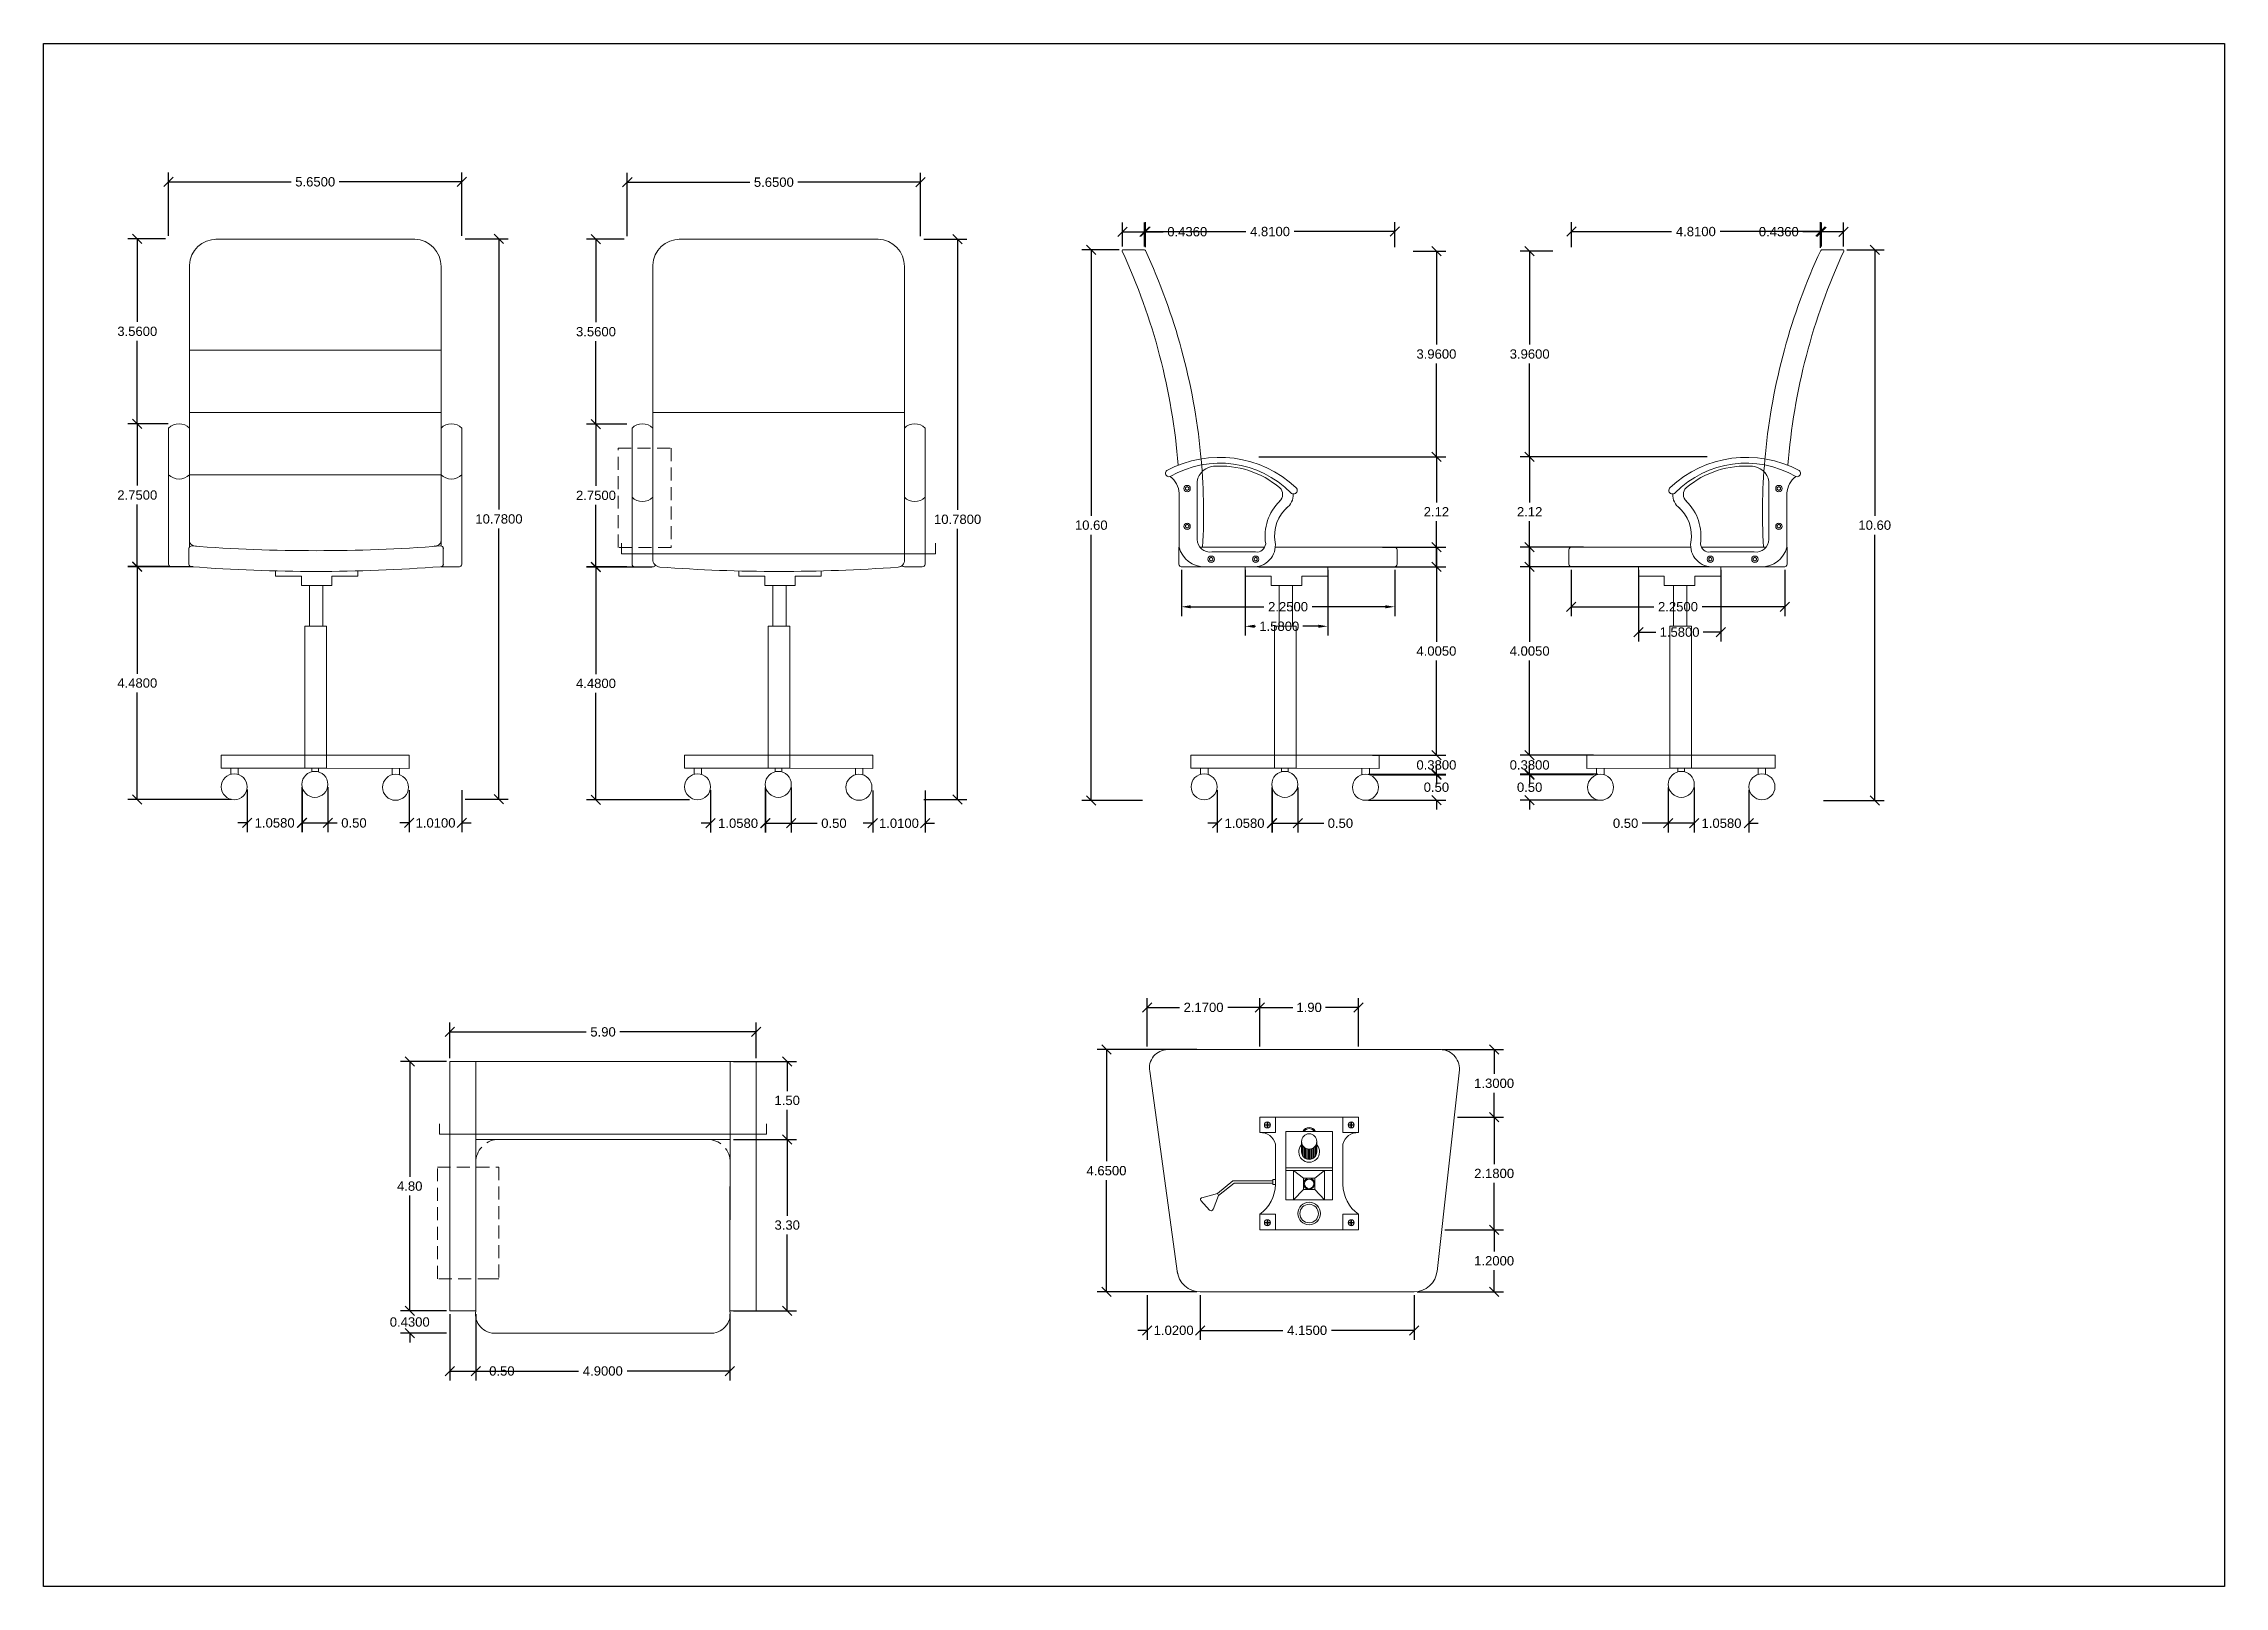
# Model space of a CAD drawing. Header units: centimetres. Extents: x -239 to 1959, y -161 to 626.
# Drawn here: x 169.78 to 211.78, y 596.29 to 625.99 of the extents above; entities that cross this region are included whole.
import ezdxf

# ---------------------------------------------------------------- set-up
doc = ezdxf.new("R2010")
doc.units = ezdxf.units.CM
doc.header["$MEASUREMENT"] = 0
doc.linetypes.add('HIDDEN', pattern=[0.375, 0.25, -0.125])
for name, color, linetype, lineweight in [('dettagli', 4, 'Continuous', 13), ('linee prospetti', 1, 'Continuous', 18), ('quote', 7, 'Continuous', 5)]:
    doc.layers.add(name, color=color, linetype=linetype, lineweight=lineweight)
doc.styles.get("Standard").update_dxf_attribs({"font": 'Arial.ttf'})
doc.dimstyles.get("Standard").update_dxf_attribs({"dimtxt": 0.18, "dimasz": 0.18, "dimexe": 0.18, "dimexo": 0.0625, "dimgap": 0.09, "dimtad": 0, "dimtih": 1, "dimtoh": 1, "dimdec": 4, "dimzin": 0, "dimdsep": 46, "dimtxsty": 'Standard', "dimcen": 0.09, "dimadec": 0, "dimazin": 0, "dimtfac": 1, "dimtdec": 4, "dimtofl": 0, "dimtmove": 0, "dimatfit": 3, "dimfxl": 1, "dimtolj": 1, "dimtzin": 0, "dimarcsym": 0})

msp = doc.modelspace()

# ---------------------------------------------------------------- blocks, each defined once
blk = doc.blocks.new('_Oblique')
at = {"color": 0, "linetype": 'ByBlock', "lineweight": -2}
blk.add_line((-0.5, -0.5), (0.5, 0.5), dxfattribs=at)
blk = doc.blocks.new('*D451')
at = {"color": 0, "lineweight": -2, "transparency": 16777216}
for p, q in [((172.659, 615.922), (171.402, 615.922)), ((171.582, 615.922), (171.582, 613.863)), ((171.582, 611.442), (171.582, 613.501)), ((173.387, 611.442), (171.402, 611.442))]:
    blk.add_line(p, q, dxfattribs=at)
at = {"layer": 'Defpoints', "color": 0, "transparency": 16777216}
for p in [(171.582, 615.922), (172.722, 615.922), (173.449, 611.442)]:
    blk.add_point(p, dxfattribs=at)
at = {"color": 0, "lineweight": -2, "transparency": 16777216, "xscale": 0.18, "yscale": 0.18, "zscale": 0.18}
for p, rotation in [((171.582, 615.922), 90), ((171.582, 611.442), 270)]:
    blk.add_blockref('_Oblique', p, dxfattribs=dict(at, rotation=rotation))
at = {"color": 0, "transparency": 16777216, "insert": (171.582, 613.682), "char_height": 0.18, "attachment_point": 5}
blk.add_mtext('\\A1;4.4800', dxfattribs=at)
blk = doc.blocks.new('*D452')
at = {"color": 0, "lineweight": -2, "transparency": 16777216}
for p, q in [((172.179, 618.674), (171.402, 618.674)), ((171.582, 618.674), (171.582, 617.483)), ((171.582, 615.929), (171.582, 617.12)), ((172.179, 615.929), (171.402, 615.929))]:
    blk.add_line(p, q, dxfattribs=at)
at = {"layer": 'Defpoints', "color": 0, "transparency": 16777216}
for p in [(171.582, 618.674), (172.241, 618.674), (172.241, 615.929)]:
    blk.add_point(p, dxfattribs=at)
at = {"color": 0, "lineweight": -2, "transparency": 16777216, "xscale": 0.18, "yscale": 0.18, "zscale": 0.18}
for p, rotation in [((171.582, 618.674), 90), ((171.582, 615.929), 270)]:
    blk.add_blockref('_Oblique', p, dxfattribs=dict(at, rotation=rotation))
at = {"color": 0, "transparency": 16777216, "insert": (171.582, 617.301), "char_height": 0.18, "attachment_point": 5}
blk.add_mtext('\\A1;2.7500', dxfattribs=at)
blk = doc.blocks.new('*D453')
at = {"color": 0, "lineweight": -2, "transparency": 16777216}
for p, q in [((172.124, 622.232), (171.402, 622.232)), ((171.582, 622.232), (171.582, 620.634)), ((171.582, 618.674), (171.582, 620.272)), ((172.124, 618.674), (171.402, 618.674))]:
    blk.add_line(p, q, dxfattribs=at)
at = {"layer": 'Defpoints', "color": 0, "transparency": 16777216}
for p in [(171.582, 622.232), (172.186, 622.232), (172.186, 618.674)]:
    blk.add_point(p, dxfattribs=at)
at = {"color": 0, "lineweight": -2, "transparency": 16777216, "xscale": 0.18, "yscale": 0.18, "zscale": 0.18}
for p, rotation in [((171.582, 622.232), 90), ((171.582, 618.674), 270)]:
    blk.add_blockref('_Oblique', p, dxfattribs=dict(at, rotation=rotation))
at = {"color": 0, "transparency": 16777216, "insert": (171.582, 620.453), "char_height": 0.18, "attachment_point": 5}
blk.add_mtext('\\A1;3.5600', dxfattribs=at)
blk = doc.blocks.new('*D454')
at = {"color": 0, "lineweight": -2, "transparency": 16777216}
for p, q in [((173.699, 611.63), (173.699, 610.809)), ((174.757, 611.63), (174.757, 610.809)), ((173.699, 610.989), (173.519, 610.989)), ((174.757, 610.989), (174.937, 610.989))]:
    blk.add_line(p, q, dxfattribs=at)
at = {"layer": 'Defpoints', "color": 0, "transparency": 16777216}
for p in [(173.699, 611.692), (174.757, 611.692), (174.757, 610.989)]:
    blk.add_point(p, dxfattribs=at)
at = {"color": 0, "lineweight": -2, "transparency": 16777216, "xscale": 0.18, "yscale": 0.18, "zscale": 0.18}
blk.add_blockref('_Oblique', (173.699, 610.989), dxfattribs=at)
at = {"color": 0, "lineweight": -2, "transparency": 16777216, "xscale": 0.18, "yscale": 0.18, "zscale": 0.18, "rotation": 180}
blk.add_blockref('_Oblique', (174.757, 610.989), dxfattribs=at)
at = {"color": 0, "transparency": 16777216, "insert": (174.228, 610.989), "char_height": 0.18, "attachment_point": 5}
blk.add_mtext('\\A1;1.0580', dxfattribs=at)
blk = doc.blocks.new('*D455')
at = {"color": 0, "lineweight": -2, "transparency": 16777216}
for p, q in [((174.753, 611.676), (174.753, 610.809)), ((175.253, 611.676), (175.253, 610.809)), ((174.753, 610.989), (175.253, 610.989)), ((175.253, 610.989), (175.433, 610.989))]:
    blk.add_line(p, q, dxfattribs=at)
at = {"layer": 'Defpoints', "color": 0, "transparency": 16777216}
for p in [(174.753, 611.739), (175.253, 611.739), (175.253, 610.989)]:
    blk.add_point(p, dxfattribs=at)
at = {"color": 0, "lineweight": -2, "transparency": 16777216, "xscale": 0.18, "yscale": 0.18, "zscale": 0.18, "rotation": 180}
blk.add_blockref('_Oblique', (174.753, 610.989), dxfattribs=at)
at = {"color": 0, "lineweight": -2, "transparency": 16777216, "xscale": 0.18, "yscale": 0.18, "zscale": 0.18}
blk.add_blockref('_Oblique', (175.253, 610.989), dxfattribs=at)
at = {"color": 0, "transparency": 16777216, "insert": (175.755, 610.989), "char_height": 0.18, "attachment_point": 5}
blk.add_mtext('\\A1;0.50', dxfattribs=at)
blk = doc.blocks.new('*D456')
at = {"color": 0, "lineweight": -2, "transparency": 16777216}
for p, q in [((172.186, 622.295), (172.186, 623.511)), ((172.186, 623.331), (174.547, 623.331)), ((177.831, 623.331), (175.471, 623.331)), ((177.831, 622.295), (177.831, 623.511))]:
    blk.add_line(p, q, dxfattribs=at)
at = {"layer": 'Defpoints', "color": 0, "transparency": 16777216}
for p in [(177.831, 623.331), (172.186, 622.232), (177.831, 622.232)]:
    blk.add_point(p, dxfattribs=at)
at = {"color": 0, "lineweight": -2, "transparency": 16777216, "xscale": 0.18, "yscale": 0.18, "zscale": 0.18, "rotation": 180}
blk.add_blockref('_Oblique', (172.186, 623.331), dxfattribs=at)
at = {"color": 0, "lineweight": -2, "transparency": 16777216, "xscale": 0.18, "yscale": 0.18, "zscale": 0.18}
blk.add_blockref('_Oblique', (177.831, 623.331), dxfattribs=at)
at = {"color": 0, "transparency": 16777216, "insert": (175.009, 623.331), "char_height": 0.18, "attachment_point": 5}
blk.add_mtext('\\A1;5.6500', dxfattribs=at)
blk = doc.blocks.new('*D457')
at = {"color": 0, "lineweight": -2, "transparency": 16777216}
for p, q in [((176.821, 611.62), (176.821, 610.809)), ((177.831, 611.62), (177.831, 610.809)), ((176.821, 610.989), (176.641, 610.989)), ((177.831, 610.989), (178.011, 610.989))]:
    blk.add_line(p, q, dxfattribs=at)
at = {"layer": 'Defpoints', "color": 0, "transparency": 16777216}
for p in [(176.821, 611.682), (177.831, 611.682), (177.831, 610.989)]:
    blk.add_point(p, dxfattribs=at)
at = {"color": 0, "lineweight": -2, "transparency": 16777216, "xscale": 0.18, "yscale": 0.18, "zscale": 0.18}
blk.add_blockref('_Oblique', (176.821, 610.989), dxfattribs=at)
at = {"color": 0, "lineweight": -2, "transparency": 16777216, "xscale": 0.18, "yscale": 0.18, "zscale": 0.18, "rotation": 180}
blk.add_blockref('_Oblique', (177.831, 610.989), dxfattribs=at)
at = {"color": 0, "transparency": 16777216, "insert": (177.326, 610.989), "char_height": 0.18, "attachment_point": 5}
blk.add_mtext('\\A1;1.0100', dxfattribs=at)
blk = doc.blocks.new('*D458')
at = {"layer": 'Defpoints', "color": 0, "transparency": 16777216}
for p in [(177.831, 622.232), (177.831, 611.449), (178.548, 611.449)]:
    blk.add_point(p, dxfattribs=at)
at = {"layer": 'quote', "color": 0, "lineweight": -2, "transparency": 16777216}
for p, q in [((177.894, 622.232), (178.728, 622.232)), ((178.548, 622.232), (178.548, 617.022)), ((178.548, 611.449), (178.548, 616.659)), ((177.894, 611.449), (178.728, 611.449))]:
    blk.add_line(p, q, dxfattribs=at)
at = {"layer": 'quote', "color": 0, "lineweight": -2, "transparency": 16777216, "xscale": 0.18, "yscale": 0.18, "zscale": 0.18}
for p, rotation in [((178.548, 622.232), 90), ((178.548, 611.449), 270)]:
    blk.add_blockref('_Oblique', p, dxfattribs=dict(at, rotation=rotation))
at = {"layer": 'quote', "color": 0, "transparency": 16777216, "insert": (178.548, 616.841), "char_height": 0.18, "attachment_point": 5}
blk.add_mtext('\\A1;10.7800', dxfattribs=at)
blk = doc.blocks.new('*D468')
at = {"color": 0, "lineweight": -2, "transparency": 16777216}
for p, q in [((181.493, 615.915), (180.236, 615.915)), ((180.416, 615.915), (180.416, 613.856)), ((180.416, 611.435), (180.416, 613.494)), ((182.22, 611.435), (180.236, 611.435))]:
    blk.add_line(p, q, dxfattribs=at)
at = {"layer": 'Defpoints', "color": 0, "transparency": 16777216}
for p in [(180.416, 615.915), (181.556, 615.915), (182.283, 611.435)]:
    blk.add_point(p, dxfattribs=at)
at = {"color": 0, "lineweight": -2, "transparency": 16777216, "xscale": 0.18, "yscale": 0.18, "zscale": 0.18}
for p, rotation in [((180.416, 615.915), 90), ((180.416, 611.435), 270)]:
    blk.add_blockref('_Oblique', p, dxfattribs=dict(at, rotation=rotation))
at = {"color": 0, "transparency": 16777216, "insert": (180.416, 613.675), "char_height": 0.18, "attachment_point": 5}
blk.add_mtext('\\A1;4.4800', dxfattribs=at)
blk = doc.blocks.new('*D469')
at = {"color": 0, "lineweight": -2, "transparency": 16777216}
for p, q in [((181.013, 618.667), (180.236, 618.667)), ((180.416, 618.667), (180.416, 617.476)), ((180.416, 615.922), (180.416, 617.113)), ((181.013, 615.922), (180.236, 615.922))]:
    blk.add_line(p, q, dxfattribs=at)
at = {"layer": 'Defpoints', "color": 0, "transparency": 16777216}
for p in [(180.416, 618.667), (181.075, 618.667), (181.075, 615.922)]:
    blk.add_point(p, dxfattribs=at)
at = {"color": 0, "lineweight": -2, "transparency": 16777216, "xscale": 0.18, "yscale": 0.18, "zscale": 0.18}
for p, rotation in [((180.416, 618.667), 90), ((180.416, 615.922), 270)]:
    blk.add_blockref('_Oblique', p, dxfattribs=dict(at, rotation=rotation))
at = {"color": 0, "transparency": 16777216, "insert": (180.416, 617.295), "char_height": 0.18, "attachment_point": 5}
blk.add_mtext('\\A1;2.7500', dxfattribs=at)
blk = doc.blocks.new('*D470')
at = {"color": 0, "lineweight": -2, "transparency": 16777216}
for p, q in [((180.957, 622.225), (180.236, 622.225)), ((180.416, 622.225), (180.416, 620.628)), ((180.416, 618.667), (180.416, 620.265)), ((180.957, 618.667), (180.236, 618.667))]:
    blk.add_line(p, q, dxfattribs=at)
at = {"layer": 'Defpoints', "color": 0, "transparency": 16777216}
for p in [(180.416, 622.225), (181.02, 622.225), (181.02, 618.667)]:
    blk.add_point(p, dxfattribs=at)
at = {"color": 0, "lineweight": -2, "transparency": 16777216, "xscale": 0.18, "yscale": 0.18, "zscale": 0.18}
for p, rotation in [((180.416, 622.225), 90), ((180.416, 618.667), 270)]:
    blk.add_blockref('_Oblique', p, dxfattribs=dict(at, rotation=rotation))
at = {"color": 0, "transparency": 16777216, "insert": (180.416, 620.446), "char_height": 0.18, "attachment_point": 5}
blk.add_mtext('\\A1;3.5600', dxfattribs=at)
blk = doc.blocks.new('*D471')
at = {"color": 0, "lineweight": -2, "transparency": 16777216}
for p, q in [((182.624, 611.623), (182.624, 610.803)), ((183.682, 611.623), (183.682, 610.803)), ((182.624, 610.983), (182.444, 610.983)), ((183.682, 610.983), (183.862, 610.983))]:
    blk.add_line(p, q, dxfattribs=at)
at = {"layer": 'Defpoints', "color": 0, "transparency": 16777216}
for p in [(182.624, 611.685), (183.682, 611.685), (183.682, 610.983)]:
    blk.add_point(p, dxfattribs=at)
at = {"color": 0, "lineweight": -2, "transparency": 16777216, "xscale": 0.18, "yscale": 0.18, "zscale": 0.18}
blk.add_blockref('_Oblique', (182.624, 610.983), dxfattribs=at)
at = {"color": 0, "lineweight": -2, "transparency": 16777216, "xscale": 0.18, "yscale": 0.18, "zscale": 0.18, "rotation": 180}
blk.add_blockref('_Oblique', (183.682, 610.983), dxfattribs=at)
at = {"color": 0, "transparency": 16777216, "insert": (183.153, 610.983), "char_height": 0.18, "attachment_point": 5}
blk.add_mtext('\\A1;1.0580', dxfattribs=at)
blk = doc.blocks.new('*D472')
at = {"color": 0, "lineweight": -2, "transparency": 16777216}
for p, q in [((183.677, 611.67), (183.677, 610.803)), ((184.177, 611.67), (184.177, 610.803)), ((183.677, 610.983), (184.177, 610.983)), ((184.177, 610.983), (184.677, 610.983))]:
    blk.add_line(p, q, dxfattribs=at)
at = {"layer": 'Defpoints', "color": 0, "transparency": 16777216}
for p in [(183.677, 611.732), (184.177, 611.732), (184.177, 610.983)]:
    blk.add_point(p, dxfattribs=at)
at = {"color": 0, "lineweight": -2, "transparency": 16777216, "xscale": 0.18, "yscale": 0.18, "zscale": 0.18, "rotation": 180}
blk.add_blockref('_Oblique', (183.677, 610.983), dxfattribs=at)
at = {"color": 0, "lineweight": -2, "transparency": 16777216, "xscale": 0.18, "yscale": 0.18, "zscale": 0.18}
blk.add_blockref('_Oblique', (184.177, 610.983), dxfattribs=at)
at = {"color": 0, "transparency": 16777216, "insert": (184.999, 610.983), "char_height": 0.18, "attachment_point": 5}
blk.add_mtext('\\A1;0.50', dxfattribs=at)
blk = doc.blocks.new('*D473')
at = {"color": 0, "lineweight": -2, "transparency": 16777216}
for p, q in [((181.02, 622.288), (181.02, 623.504)), ((181.02, 623.324), (183.38, 623.324)), ((186.665, 623.324), (184.304, 623.324)), ((186.665, 622.288), (186.665, 623.504))]:
    blk.add_line(p, q, dxfattribs=at)
at = {"layer": 'Defpoints', "color": 0, "transparency": 16777216}
for p in [(186.665, 623.324), (181.02, 622.225), (186.665, 622.225)]:
    blk.add_point(p, dxfattribs=at)
at = {"color": 0, "lineweight": -2, "transparency": 16777216, "xscale": 0.18, "yscale": 0.18, "zscale": 0.18, "rotation": 180}
blk.add_blockref('_Oblique', (181.02, 623.324), dxfattribs=at)
at = {"color": 0, "lineweight": -2, "transparency": 16777216, "xscale": 0.18, "yscale": 0.18, "zscale": 0.18}
blk.add_blockref('_Oblique', (186.665, 623.324), dxfattribs=at)
at = {"color": 0, "transparency": 16777216, "insert": (183.842, 623.324), "char_height": 0.18, "attachment_point": 5}
blk.add_mtext('\\A1;5.6500', dxfattribs=at)
blk = doc.blocks.new('*D474')
at = {"color": 0, "lineweight": -2, "transparency": 16777216}
for p, q in [((185.745, 611.613), (185.745, 610.803)), ((186.756, 611.613), (186.756, 610.803)), ((185.745, 610.983), (185.565, 610.983)), ((186.756, 610.983), (186.936, 610.983))]:
    blk.add_line(p, q, dxfattribs=at)
at = {"layer": 'Defpoints', "color": 0, "transparency": 16777216}
for p in [(185.745, 611.676), (186.756, 611.676), (186.756, 610.983)]:
    blk.add_point(p, dxfattribs=at)
at = {"color": 0, "lineweight": -2, "transparency": 16777216, "xscale": 0.18, "yscale": 0.18, "zscale": 0.18}
blk.add_blockref('_Oblique', (185.745, 610.983), dxfattribs=at)
at = {"color": 0, "lineweight": -2, "transparency": 16777216, "xscale": 0.18, "yscale": 0.18, "zscale": 0.18, "rotation": 180}
blk.add_blockref('_Oblique', (186.756, 610.983), dxfattribs=at)
at = {"color": 0, "transparency": 16777216, "insert": (186.251, 610.983), "char_height": 0.18, "attachment_point": 5}
blk.add_mtext('\\A1;1.0100', dxfattribs=at)
blk = doc.blocks.new('*D475')
at = {"layer": 'Defpoints', "color": 0, "transparency": 16777216}
for p in [(186.665, 622.225), (186.665, 611.442), (187.381, 611.442)]:
    blk.add_point(p, dxfattribs=at)
at = {"layer": 'quote', "color": 0, "lineweight": -2, "transparency": 16777216}
for p, q in [((186.728, 622.225), (187.561, 622.225)), ((187.381, 622.225), (187.381, 617.015)), ((187.381, 611.442), (187.381, 616.653)), ((186.728, 611.442), (187.561, 611.442))]:
    blk.add_line(p, q, dxfattribs=at)
at = {"layer": 'quote', "color": 0, "lineweight": -2, "transparency": 16777216, "xscale": 0.18, "yscale": 0.18, "zscale": 0.18}
for p, rotation in [((187.381, 622.225), 90), ((187.381, 611.442), 270)]:
    blk.add_blockref('_Oblique', p, dxfattribs=dict(at, rotation=rotation))
at = {"layer": 'quote', "color": 0, "transparency": 16777216, "insert": (187.381, 616.834), "char_height": 0.18, "attachment_point": 5}
blk.add_mtext('\\A1;10.7800', dxfattribs=at)
blk = doc.blocks.new('*D476')
at = {"color": 0, "lineweight": -2, "transparency": 16777216}
for p, q in [((192.377, 611.623), (192.377, 610.803)), ((193.436, 611.623), (193.436, 610.803)), ((192.377, 610.983), (192.197, 610.983)), ((193.436, 610.983), (193.616, 610.983))]:
    blk.add_line(p, q, dxfattribs=at)
at = {"layer": 'Defpoints', "color": 0, "transparency": 16777216}
for p in [(192.377, 611.685), (193.436, 611.685), (193.436, 610.983)]:
    blk.add_point(p, dxfattribs=at)
at = {"color": 0, "lineweight": -2, "transparency": 16777216, "xscale": 0.18, "yscale": 0.18, "zscale": 0.18}
blk.add_blockref('_Oblique', (192.377, 610.983), dxfattribs=at)
at = {"color": 0, "lineweight": -2, "transparency": 16777216, "xscale": 0.18, "yscale": 0.18, "zscale": 0.18, "rotation": 180}
blk.add_blockref('_Oblique', (193.436, 610.983), dxfattribs=at)
at = {"color": 0, "transparency": 16777216, "insert": (192.907, 610.983), "char_height": 0.18, "attachment_point": 5}
blk.add_mtext('\\A1;1.0580', dxfattribs=at)
blk = doc.blocks.new('*D477')
at = {"color": 0, "lineweight": -2, "transparency": 16777216}
for p, q in [((193.431, 611.67), (193.431, 610.803)), ((193.931, 611.67), (193.931, 610.803)), ((193.431, 610.983), (193.931, 610.983)), ((193.931, 610.983), (194.431, 610.983))]:
    blk.add_line(p, q, dxfattribs=at)
at = {"layer": 'Defpoints', "color": 0, "transparency": 16777216}
for p in [(193.431, 611.732), (193.931, 611.732), (193.931, 610.983)]:
    blk.add_point(p, dxfattribs=at)
at = {"color": 0, "lineweight": -2, "transparency": 16777216, "xscale": 0.18, "yscale": 0.18, "zscale": 0.18, "rotation": 180}
blk.add_blockref('_Oblique', (193.431, 610.983), dxfattribs=at)
at = {"color": 0, "lineweight": -2, "transparency": 16777216, "xscale": 0.18, "yscale": 0.18, "zscale": 0.18}
blk.add_blockref('_Oblique', (193.931, 610.983), dxfattribs=at)
at = {"color": 0, "transparency": 16777216, "insert": (194.753, 610.983), "char_height": 0.18, "attachment_point": 5}
blk.add_mtext('\\A1;0.50', dxfattribs=at)
blk = doc.blocks.new('*D481')
at = {"color": 0, "lineweight": -2, "transparency": 16777216}
for p, q in [((190.556, 622.084), (190.556, 622.551)), ((190.982, 622.084), (190.982, 622.551)), ((190.556, 622.371), (190.982, 622.371)), ((190.982, 622.371), (191.342, 622.371))]:
    blk.add_line(p, q, dxfattribs=at)
at = {"layer": 'Defpoints', "color": 0, "transparency": 16777216}
for p in [(190.556, 622.022), (190.982, 622.371), (190.982, 622.022)]:
    blk.add_point(p, dxfattribs=at)
at = {"color": 0, "lineweight": -2, "transparency": 16777216, "xscale": 0.18, "yscale": 0.18, "zscale": 0.18, "rotation": 180}
blk.add_blockref('_Oblique', (190.556, 622.371), dxfattribs=at)
at = {"color": 0, "lineweight": -2, "transparency": 16777216, "xscale": 0.18, "yscale": 0.18, "zscale": 0.18}
blk.add_blockref('_Oblique', (190.982, 622.371), dxfattribs=at)
at = {"color": 0, "transparency": 16777216, "insert": (191.804, 622.371), "char_height": 0.18, "attachment_point": 5}
blk.add_mtext('\\A1;0.4360', dxfattribs=at)
blk = doc.blocks.new('*D482')
at = {"color": 0, "lineweight": -2, "transparency": 16777216}
for p, q in [((190.997, 622.075), (190.997, 622.554)), ((195.799, 622.075), (195.799, 622.554)), ((190.997, 622.374), (192.931, 622.374)), ((195.799, 622.374), (193.865, 622.374))]:
    blk.add_line(p, q, dxfattribs=at)
at = {"layer": 'Defpoints', "color": 0, "transparency": 16777216}
for p in [(195.799, 622.374), (190.997, 622.013), (195.799, 622.013)]:
    blk.add_point(p, dxfattribs=at)
at = {"color": 0, "lineweight": -2, "transparency": 16777216, "xscale": 0.18, "yscale": 0.18, "zscale": 0.18, "rotation": 180}
blk.add_blockref('_Oblique', (190.997, 622.374), dxfattribs=at)
at = {"color": 0, "lineweight": -2, "transparency": 16777216, "xscale": 0.18, "yscale": 0.18, "zscale": 0.18}
blk.add_blockref('_Oblique', (195.799, 622.374), dxfattribs=at)
at = {"color": 0, "transparency": 16777216, "insert": (193.398, 622.374), "char_height": 0.18, "attachment_point": 5}
blk.add_mtext('\\A1;4.8100', dxfattribs=at)
blk = doc.blocks.new('*D483')
at = {"color": 0, "lineweight": -2, "transparency": 16777216}
for p, q in [((191.69, 615.859), (191.69, 614.971)), ((195.8, 615.859), (195.8, 614.971)), ((191.87, 615.151), (193.279, 615.151)), ((195.62, 615.151), (194.21, 615.151))]:
    blk.add_line(p, q, dxfattribs=at)
at = {"color": 0, "transparency": 16777216}
for points in [[(191.87, 615.181), (191.87, 615.121), (191.69, 615.151)], [(195.62, 615.181), (195.62, 615.121), (195.8, 615.151)]]:
    blk.add_solid(points, dxfattribs=at)
at = {"layer": 'Defpoints', "color": 0, "transparency": 16777216}
for p in [(191.69, 615.922), (195.8, 615.922), (195.8, 615.151)]:
    blk.add_point(p, dxfattribs=at)
at = {"color": 0, "transparency": 16777216, "insert": (193.745, 615.151), "char_height": 0.18, "attachment_point": 5}
blk.add_mtext('\\A1;2.2500', dxfattribs=at)
blk = doc.blocks.new('*D484')
at = {"color": 0, "lineweight": -2, "transparency": 16777216}
for p, q in [((192.921, 615.859), (192.921, 614.595)), ((194.508, 615.859), (194.508, 614.595)), ((193.101, 614.775), (193.121, 614.775)), ((194.328, 614.775), (194.031, 614.775))]:
    blk.add_line(p, q, dxfattribs=at)
at = {"color": 0, "transparency": 16777216}
for points in [[(193.101, 614.805), (193.101, 614.745), (192.921, 614.775)], [(194.328, 614.805), (194.328, 614.745), (194.508, 614.775)]]:
    blk.add_solid(points, dxfattribs=at)
at = {"layer": 'Defpoints', "color": 0, "transparency": 16777216}
for p in [(192.921, 615.922), (194.508, 615.922), (194.508, 614.775)]:
    blk.add_point(p, dxfattribs=at)
at = {"color": 0, "transparency": 16777216, "insert": (193.576, 614.775), "char_height": 0.18, "attachment_point": 5}
blk.add_mtext('\\A1;1.5800', dxfattribs=at)
blk = doc.blocks.new('*D478')
at = {"color": 0, "lineweight": -2, "transparency": 16777216}
for p, q in [((190.493, 622.022), (189.775, 622.022)), ((189.955, 622.022), (189.955, 616.902)), ((189.955, 611.42), (189.955, 616.539)), ((190.943, 611.42), (189.775, 611.42))]:
    blk.add_line(p, q, dxfattribs=at)
at = {"layer": 'Defpoints', "color": 0, "transparency": 16777216}
for p in [(190.556, 622.022), (189.955, 611.42), (191.005, 611.42)]:
    blk.add_point(p, dxfattribs=at)
at = {"color": 0, "lineweight": -2, "transparency": 16777216, "xscale": 0.18, "yscale": 0.18, "zscale": 0.18}
for p, rotation in [((189.955, 622.022), 90), ((189.955, 611.42), 270)]:
    blk.add_blockref('_Oblique', p, dxfattribs=dict(at, rotation=rotation))
at = {"color": 0, "transparency": 16777216, "insert": (189.955, 616.721), "char_height": 0.18, "attachment_point": 5}
blk.add_mtext('\\A1;10.60', dxfattribs=at)
blk = doc.blocks.new('*D479')
at = {"color": 0, "lineweight": -2, "transparency": 16777216}
for p, q in [((196.602, 611.926), (196.602, 612.106)), ((195.297, 611.926), (196.782, 611.926)), ((195.297, 611.426), (196.782, 611.426)), ((196.602, 611.426), (196.602, 611.246))]:
    blk.add_line(p, q, dxfattribs=at)
at = {"layer": 'Defpoints', "color": 0, "transparency": 16777216}
for p in [(195.235, 611.926), (196.602, 611.926), (195.235, 611.426)]:
    blk.add_point(p, dxfattribs=at)
at = {"color": 0, "lineweight": -2, "transparency": 16777216, "xscale": 0.18, "yscale": 0.18, "zscale": 0.18}
for p, rotation in [((196.602, 611.926), 270), ((196.602, 611.426), 90)]:
    blk.add_blockref('_Oblique', p, dxfattribs=dict(at, rotation=rotation))
at = {"color": 0, "transparency": 16777216, "insert": (196.602, 611.676), "char_height": 0.18, "attachment_point": 5}
blk.add_mtext('\\A1;0.50', dxfattribs=at)
blk = doc.blocks.new('*D485')
at = {"color": 0, "lineweight": -2, "transparency": 16777216}
for p, q in [((196.602, 612.296), (196.602, 612.476)), ((195.374, 612.296), (196.782, 612.296)), ((195.374, 611.914), (196.782, 611.914)), ((196.602, 611.914), (196.602, 611.734))]:
    blk.add_line(p, q, dxfattribs=at)
at = {"layer": 'Defpoints', "color": 0, "transparency": 16777216}
for p in [(195.311, 612.296), (196.602, 612.296), (195.311, 611.914)]:
    blk.add_point(p, dxfattribs=at)
at = {"color": 0, "lineweight": -2, "transparency": 16777216, "xscale": 0.18, "yscale": 0.18, "zscale": 0.18}
for p, rotation in [((196.602, 612.296), 270), ((196.602, 611.914), 90)]:
    blk.add_blockref('_Oblique', p, dxfattribs=dict(at, rotation=rotation))
at = {"color": 0, "transparency": 16777216, "insert": (196.602, 612.105), "char_height": 0.18, "attachment_point": 5}
blk.add_mtext('\\A1;0.3800', dxfattribs=at)
blk = doc.blocks.new('*D486')
at = {"color": 0, "lineweight": -2, "transparency": 16777216}
for p, q in [((195.562, 616.3), (196.782, 616.3)), ((196.602, 616.3), (196.602, 614.479)), ((196.602, 612.296), (196.602, 614.117)), ((195.562, 612.296), (196.782, 612.296))]:
    blk.add_line(p, q, dxfattribs=at)
at = {"layer": 'Defpoints', "color": 0, "transparency": 16777216}
for p in [(195.499, 616.3), (196.602, 616.3), (195.499, 612.296)]:
    blk.add_point(p, dxfattribs=at)
at = {"color": 0, "lineweight": -2, "transparency": 16777216, "xscale": 0.18, "yscale": 0.18, "zscale": 0.18}
for p, rotation in [((196.602, 616.3), 90), ((196.602, 612.296), 270)]:
    blk.add_blockref('_Oblique', p, dxfattribs=dict(at, rotation=rotation))
at = {"color": 0, "transparency": 16777216, "insert": (196.602, 614.298), "char_height": 0.18, "attachment_point": 5}
blk.add_mtext('\\A1;4.0050', dxfattribs=at)
blk = doc.blocks.new('*D487')
at = {"color": 0, "lineweight": -2, "transparency": 16777216}
for p, q in [((193.181, 618.038), (196.782, 618.038)), ((196.602, 618.038), (196.602, 617.16)), ((196.602, 615.922), (196.602, 616.8)), ((193.181, 615.922), (196.782, 615.922))]:
    blk.add_line(p, q, dxfattribs=at)
at = {"layer": 'Defpoints', "color": 0, "transparency": 16777216}
for p in [(193.118, 618.038), (196.602, 618.038), (193.118, 615.922)]:
    blk.add_point(p, dxfattribs=at)
at = {"color": 0, "lineweight": -2, "transparency": 16777216, "xscale": 0.18, "yscale": 0.18, "zscale": 0.18}
for p, rotation in [((196.602, 618.038), 90), ((196.602, 615.922), 270)]:
    blk.add_blockref('_Oblique', p, dxfattribs=dict(at, rotation=rotation))
at = {"color": 0, "transparency": 16777216, "insert": (196.602, 616.98), "char_height": 0.18, "attachment_point": 5}
blk.add_mtext('\\A1;2.12', dxfattribs=at)
blk = doc.blocks.new('*D480')
at = {"color": 0, "lineweight": -2, "transparency": 16777216}
for p, q in [((196.154, 621.994), (196.782, 621.994)), ((196.602, 621.994), (196.602, 620.197)), ((196.602, 618.038), (196.602, 619.834)), ((196.664, 618.038), (196.782, 618.038))]:
    blk.add_line(p, q, dxfattribs=at)
at = {"layer": 'Defpoints', "color": 0, "transparency": 16777216}
for p in [(196.091, 621.994), (196.602, 621.994), (196.602, 618.038)]:
    blk.add_point(p, dxfattribs=at)
at = {"color": 0, "lineweight": -2, "transparency": 16777216, "xscale": 0.18, "yscale": 0.18, "zscale": 0.18}
for p, rotation in [((196.602, 621.994), 90), ((196.602, 618.038), 270)]:
    blk.add_blockref('_Oblique', p, dxfattribs=dict(at, rotation=rotation))
at = {"color": 0, "transparency": 16777216, "insert": (196.602, 620.016), "char_height": 0.18, "attachment_point": 5}
blk.add_mtext('\\A1;3.9600', dxfattribs=at)
blk = doc.blocks.new('*D488')
at = {"color": 0, "lineweight": -2, "transparency": 16777216}
for p, q in [((201.564, 611.623), (201.564, 610.803)), ((202.622, 611.623), (202.622, 610.803)), ((201.564, 610.983), (201.384, 610.983)), ((202.622, 610.983), (202.802, 610.983))]:
    blk.add_line(p, q, dxfattribs=at)
at = {"layer": 'Defpoints', "color": 0, "transparency": 16777216}
for p in [(201.564, 611.685), (202.622, 611.685), (201.564, 610.983)]:
    blk.add_point(p, dxfattribs=at)
at = {"color": 0, "lineweight": -2, "transparency": 16777216, "xscale": 0.18, "yscale": 0.18, "zscale": 0.18}
blk.add_blockref('_Oblique', (201.564, 610.983), dxfattribs=at)
at = {"color": 0, "lineweight": -2, "transparency": 16777216, "xscale": 0.18, "yscale": 0.18, "zscale": 0.18, "rotation": 180}
blk.add_blockref('_Oblique', (202.622, 610.983), dxfattribs=at)
at = {"color": 0, "transparency": 16777216, "insert": (202.093, 610.983), "char_height": 0.18, "attachment_point": 5}
blk.add_mtext('\\A1;1.0580', dxfattribs=at)
blk = doc.blocks.new('*D489')
at = {"color": 0, "lineweight": -2, "transparency": 16777216}
for p, q in [((201.068, 611.67), (201.068, 610.803)), ((201.568, 611.67), (201.568, 610.803)), ((201.068, 610.983), (200.568, 610.983)), ((201.568, 610.983), (201.068, 610.983))]:
    blk.add_line(p, q, dxfattribs=at)
at = {"layer": 'Defpoints', "color": 0, "transparency": 16777216}
for p in [(201.068, 611.732), (201.568, 611.732), (201.068, 610.983)]:
    blk.add_point(p, dxfattribs=at)
at = {"color": 0, "lineweight": -2, "transparency": 16777216, "xscale": 0.18, "yscale": 0.18, "zscale": 0.18, "rotation": 180}
blk.add_blockref('_Oblique', (201.068, 610.983), dxfattribs=at)
at = {"color": 0, "lineweight": -2, "transparency": 16777216, "xscale": 0.18, "yscale": 0.18, "zscale": 0.18}
blk.add_blockref('_Oblique', (201.568, 610.983), dxfattribs=at)
at = {"color": 0, "transparency": 16777216, "insert": (200.246, 610.983), "char_height": 0.18, "attachment_point": 5}
blk.add_mtext('\\A1;0.50', dxfattribs=at)
blk = doc.blocks.new('*D493')
at = {"color": 0, "lineweight": -2, "transparency": 16777216}
for p, q in [((204.018, 622.084), (204.018, 622.551)), ((204.444, 622.084), (204.444, 622.551)), ((204.018, 622.371), (203.658, 622.371)), ((204.444, 622.371), (204.018, 622.371))]:
    blk.add_line(p, q, dxfattribs=at)
at = {"layer": 'Defpoints', "color": 0, "transparency": 16777216}
for p in [(204.018, 622.371), (204.018, 622.022), (204.444, 622.022)]:
    blk.add_point(p, dxfattribs=at)
at = {"color": 0, "lineweight": -2, "transparency": 16777216, "xscale": 0.18, "yscale": 0.18, "zscale": 0.18, "rotation": 180}
blk.add_blockref('_Oblique', (204.018, 622.371), dxfattribs=at)
at = {"color": 0, "lineweight": -2, "transparency": 16777216, "xscale": 0.18, "yscale": 0.18, "zscale": 0.18}
blk.add_blockref('_Oblique', (204.444, 622.371), dxfattribs=at)
at = {"color": 0, "transparency": 16777216, "insert": (203.196, 622.371), "char_height": 0.18, "attachment_point": 5}
blk.add_mtext('\\A1;0.4360', dxfattribs=at)
blk = doc.blocks.new('*D494')
at = {"color": 0, "lineweight": -2, "transparency": 16777216}
for p, q in [((199.201, 622.075), (199.201, 622.554)), ((203.997, 622.061), (203.997, 622.554)), ((199.201, 622.374), (201.132, 622.374)), ((203.997, 622.374), (202.066, 622.374))]:
    blk.add_line(p, q, dxfattribs=at)
at = {"layer": 'Defpoints', "color": 0, "transparency": 16777216}
for p in [(199.201, 622.374), (199.201, 622.013), (203.997, 621.999)]:
    blk.add_point(p, dxfattribs=at)
at = {"color": 0, "lineweight": -2, "transparency": 16777216, "xscale": 0.18, "yscale": 0.18, "zscale": 0.18, "rotation": 180}
blk.add_blockref('_Oblique', (199.201, 622.374), dxfattribs=at)
at = {"color": 0, "lineweight": -2, "transparency": 16777216, "xscale": 0.18, "yscale": 0.18, "zscale": 0.18}
blk.add_blockref('_Oblique', (203.997, 622.374), dxfattribs=at)
at = {"color": 0, "transparency": 16777216, "insert": (201.599, 622.374), "char_height": 0.18, "attachment_point": 5}
blk.add_mtext('\\A1;4.8100', dxfattribs=at)
blk = doc.blocks.new('*D495')
at = {"color": 0, "lineweight": -2, "transparency": 16777216}
for p, q in [((199.2, 615.859), (199.2, 614.971)), ((203.31, 615.859), (203.31, 614.971)), ((199.2, 615.151), (200.789, 615.151)), ((203.31, 615.151), (201.721, 615.151))]:
    blk.add_line(p, q, dxfattribs=at)
at = {"layer": 'Defpoints', "color": 0, "transparency": 16777216}
for p in [(199.2, 615.922), (203.31, 615.922), (199.2, 615.151)]:
    blk.add_point(p, dxfattribs=at)
at = {"color": 0, "lineweight": -2, "transparency": 16777216, "xscale": 0.18, "yscale": 0.18, "zscale": 0.18, "rotation": 180}
blk.add_blockref('_Oblique', (199.2, 615.151), dxfattribs=at)
at = {"color": 0, "lineweight": -2, "transparency": 16777216, "xscale": 0.18, "yscale": 0.18, "zscale": 0.18}
blk.add_blockref('_Oblique', (203.31, 615.151), dxfattribs=at)
at = {"color": 0, "transparency": 16777216, "insert": (201.255, 615.151), "char_height": 0.18, "attachment_point": 5}
blk.add_mtext('\\A1;2.2500', dxfattribs=at)
blk = doc.blocks.new('*D496')
at = {"color": 0, "lineweight": -2, "transparency": 16777216}
for p, q in [((200.492, 615.859), (200.492, 614.482)), ((202.078, 615.859), (202.078, 614.482)), ((200.492, 614.662), (200.83, 614.662)), ((202.078, 614.662), (201.739, 614.662))]:
    blk.add_line(p, q, dxfattribs=at)
at = {"layer": 'Defpoints', "color": 0, "transparency": 16777216}
for p in [(200.492, 615.922), (202.078, 615.922), (200.492, 614.662)]:
    blk.add_point(p, dxfattribs=at)
at = {"color": 0, "lineweight": -2, "transparency": 16777216, "xscale": 0.18, "yscale": 0.18, "zscale": 0.18, "rotation": 180}
blk.add_blockref('_Oblique', (200.492, 614.662), dxfattribs=at)
at = {"color": 0, "lineweight": -2, "transparency": 16777216, "xscale": 0.18, "yscale": 0.18, "zscale": 0.18}
blk.add_blockref('_Oblique', (202.078, 614.662), dxfattribs=at)
at = {"color": 0, "transparency": 16777216, "insert": (201.285, 614.662), "char_height": 0.18, "attachment_point": 5}
blk.add_mtext('\\A1;1.5800', dxfattribs=at)
blk = doc.blocks.new('*D490')
at = {"layer": 'Defpoints', "color": 0, "transparency": 16777216}
for p in [(204.444, 622.022), (203.995, 611.42), (205.044, 611.42)]:
    blk.add_point(p, dxfattribs=at)
at = {"layer": 'quote', "color": 0, "lineweight": -2, "transparency": 16777216}
for p, q in [((204.506, 622.022), (205.224, 622.022)), ((205.044, 622.022), (205.044, 616.902)), ((205.044, 611.42), (205.044, 616.539)), ((204.057, 611.42), (205.224, 611.42))]:
    blk.add_line(p, q, dxfattribs=at)
at = {"layer": 'quote', "color": 0, "lineweight": -2, "transparency": 16777216, "xscale": 0.18, "yscale": 0.18, "zscale": 0.18}
for p, rotation in [((205.044, 622.022), 90), ((205.044, 611.42), 270)]:
    blk.add_blockref('_Oblique', p, dxfattribs=dict(at, rotation=rotation))
at = {"layer": 'quote', "color": 0, "transparency": 16777216, "insert": (205.044, 616.721), "char_height": 0.18, "attachment_point": 5}
blk.add_mtext('\\A1;10.60', dxfattribs=at)
blk = doc.blocks.new('*D491')
at = {"color": 0, "lineweight": -2, "transparency": 16777216}
for p, q in [((198.398, 611.926), (198.398, 612.106)), ((199.702, 611.926), (198.218, 611.926)), ((199.702, 611.426), (198.218, 611.426)), ((198.398, 611.426), (198.398, 611.246))]:
    blk.add_line(p, q, dxfattribs=at)
at = {"layer": 'Defpoints', "color": 0, "transparency": 16777216}
for p in [(198.398, 611.926), (199.765, 611.926), (199.765, 611.426)]:
    blk.add_point(p, dxfattribs=at)
at = {"color": 0, "lineweight": -2, "transparency": 16777216, "xscale": 0.18, "yscale": 0.18, "zscale": 0.18}
for p, rotation in [((198.398, 611.926), 270), ((198.398, 611.426), 90)]:
    blk.add_blockref('_Oblique', p, dxfattribs=dict(at, rotation=rotation))
at = {"color": 0, "transparency": 16777216, "insert": (198.398, 611.676), "char_height": 0.18, "attachment_point": 5}
blk.add_mtext('\\A1;0.50', dxfattribs=at)
blk = doc.blocks.new('*D497')
at = {"color": 0, "lineweight": -2, "transparency": 16777216}
for p, q in [((198.398, 612.296), (198.398, 612.476)), ((199.626, 612.296), (198.218, 612.296)), ((199.626, 611.914), (198.218, 611.914)), ((198.398, 611.914), (198.398, 611.734))]:
    blk.add_line(p, q, dxfattribs=at)
at = {"layer": 'Defpoints', "color": 0, "transparency": 16777216}
for p in [(198.398, 612.296), (199.688, 612.296), (199.688, 611.914)]:
    blk.add_point(p, dxfattribs=at)
at = {"color": 0, "lineweight": -2, "transparency": 16777216, "xscale": 0.18, "yscale": 0.18, "zscale": 0.18}
for p, rotation in [((198.398, 612.296), 270), ((198.398, 611.914), 90)]:
    blk.add_blockref('_Oblique', p, dxfattribs=dict(at, rotation=rotation))
at = {"color": 0, "transparency": 16777216, "insert": (198.398, 612.105), "char_height": 0.18, "attachment_point": 5}
blk.add_mtext('\\A1;0.3800', dxfattribs=at)
blk = doc.blocks.new('*D498')
at = {"color": 0, "lineweight": -2, "transparency": 16777216}
for p, q in [((199.438, 616.3), (198.218, 616.3)), ((198.398, 616.3), (198.398, 614.479)), ((198.398, 612.296), (198.398, 614.117)), ((199.438, 612.296), (198.218, 612.296))]:
    blk.add_line(p, q, dxfattribs=at)
at = {"layer": 'Defpoints', "color": 0, "transparency": 16777216}
for p in [(198.398, 616.3), (199.5, 616.3), (199.5, 612.296)]:
    blk.add_point(p, dxfattribs=at)
at = {"color": 0, "lineweight": -2, "transparency": 16777216, "xscale": 0.18, "yscale": 0.18, "zscale": 0.18}
for p, rotation in [((198.398, 616.3), 90), ((198.398, 612.296), 270)]:
    blk.add_blockref('_Oblique', p, dxfattribs=dict(at, rotation=rotation))
at = {"color": 0, "transparency": 16777216, "insert": (198.398, 614.298), "char_height": 0.18, "attachment_point": 5}
blk.add_mtext('\\A1;4.0050', dxfattribs=at)
blk = doc.blocks.new('*D499')
at = {"color": 0, "lineweight": -2, "transparency": 16777216}
for p, q in [((201.819, 618.038), (198.218, 618.038)), ((198.398, 618.038), (198.398, 617.16)), ((198.398, 615.922), (198.398, 616.8)), ((201.819, 615.922), (198.218, 615.922))]:
    blk.add_line(p, q, dxfattribs=at)
at = {"layer": 'Defpoints', "color": 0, "transparency": 16777216}
for p in [(198.398, 618.038), (201.881, 618.038), (201.881, 615.922)]:
    blk.add_point(p, dxfattribs=at)
at = {"color": 0, "lineweight": -2, "transparency": 16777216, "xscale": 0.18, "yscale": 0.18, "zscale": 0.18}
for p, rotation in [((198.398, 618.038), 90), ((198.398, 615.922), 270)]:
    blk.add_blockref('_Oblique', p, dxfattribs=dict(at, rotation=rotation))
at = {"color": 0, "transparency": 16777216, "insert": (198.398, 616.98), "char_height": 0.18, "attachment_point": 5}
blk.add_mtext('\\A1;2.12', dxfattribs=at)
blk = doc.blocks.new('*D492')
at = {"color": 0, "lineweight": -2, "transparency": 16777216}
for p, q in [((198.846, 621.994), (198.218, 621.994)), ((198.398, 621.994), (198.398, 620.197)), ((198.398, 618.038), (198.398, 619.834)), ((198.335, 618.038), (198.218, 618.038))]:
    blk.add_line(p, q, dxfattribs=at)
at = {"layer": 'Defpoints', "color": 0, "transparency": 16777216}
for p in [(198.398, 621.994), (198.908, 621.994), (198.398, 618.038)]:
    blk.add_point(p, dxfattribs=at)
at = {"color": 0, "lineweight": -2, "transparency": 16777216, "xscale": 0.18, "yscale": 0.18, "zscale": 0.18}
for p, rotation in [((198.398, 621.994), 90), ((198.398, 618.038), 270)]:
    blk.add_blockref('_Oblique', p, dxfattribs=dict(at, rotation=rotation))
at = {"color": 0, "transparency": 16777216, "insert": (198.398, 620.016), "char_height": 0.18, "attachment_point": 5}
blk.add_mtext('\\A1;3.9600', dxfattribs=at)
blk = doc.blocks.new('*D500')
at = {"color": 0, "lineweight": -2, "transparency": 16777216}
for p, q in [((177.539, 606.397), (176.649, 606.397)), ((176.829, 606.397), (176.829, 604.178)), ((176.829, 601.597), (176.829, 603.815)), ((177.539, 601.597), (176.649, 601.597))]:
    blk.add_line(p, q, dxfattribs=at)
at = {"layer": 'Defpoints', "color": 0, "transparency": 16777216}
for p in [(177.602, 606.397), (176.829, 601.597), (177.602, 601.597)]:
    blk.add_point(p, dxfattribs=at)
at = {"color": 0, "lineweight": -2, "transparency": 16777216, "xscale": 0.18, "yscale": 0.18, "zscale": 0.18}
for p, rotation in [((176.829, 606.397), 90), ((176.829, 601.597), 270)]:
    blk.add_blockref('_Oblique', p, dxfattribs=dict(at, rotation=rotation))
at = {"color": 0, "transparency": 16777216, "insert": (176.829, 603.997), "char_height": 0.18, "attachment_point": 5}
blk.add_mtext('\\A1;4.80', dxfattribs=at)
blk = doc.blocks.new('*D501')
at = {"color": 0, "lineweight": -2, "transparency": 16777216}
for p, q in [((177.539, 601.597), (176.649, 601.597)), ((176.829, 601.597), (176.829, 601.777)), ((177.539, 601.165), (176.649, 601.165)), ((176.829, 601.165), (176.829, 600.985))]:
    blk.add_line(p, q, dxfattribs=at)
at = {"layer": 'Defpoints', "color": 0, "transparency": 16777216}
for p in [(177.602, 601.597), (176.829, 601.165), (177.602, 601.165)]:
    blk.add_point(p, dxfattribs=at)
at = {"color": 0, "lineweight": -2, "transparency": 16777216, "xscale": 0.18, "yscale": 0.18, "zscale": 0.18}
for p, rotation in [((176.829, 601.597), 270), ((176.829, 601.165), 90)]:
    blk.add_blockref('_Oblique', p, dxfattribs=dict(at, rotation=rotation))
at = {"color": 0, "transparency": 16777216, "insert": (176.829, 601.381), "char_height": 0.18, "attachment_point": 5}
blk.add_mtext('\\A1;0.4300', dxfattribs=at)
blk = doc.blocks.new('*D502')
at = {"color": 0, "lineweight": -2, "transparency": 16777216}
for p, q in [((177.602, 601.534), (177.602, 600.258)), ((178.102, 601.534), (178.102, 600.258)), ((177.602, 600.438), (178.102, 600.438)), ((178.102, 600.438), (178.282, 600.438))]:
    blk.add_line(p, q, dxfattribs=at)
at = {"layer": 'Defpoints', "color": 0, "transparency": 16777216}
for p in [(177.602, 601.597), (178.102, 601.597), (178.102, 600.438)]:
    blk.add_point(p, dxfattribs=at)
at = {"color": 0, "lineweight": -2, "transparency": 16777216, "xscale": 0.18, "yscale": 0.18, "zscale": 0.18, "rotation": 180}
blk.add_blockref('_Oblique', (177.602, 600.438), dxfattribs=at)
at = {"color": 0, "lineweight": -2, "transparency": 16777216, "xscale": 0.18, "yscale": 0.18, "zscale": 0.18}
blk.add_blockref('_Oblique', (178.102, 600.438), dxfattribs=at)
at = {"color": 0, "transparency": 16777216, "insert": (178.604, 600.438), "char_height": 0.18, "attachment_point": 5}
blk.add_mtext('\\A1;0.50', dxfattribs=at)
blk = doc.blocks.new('*D503')
at = {"color": 0, "lineweight": -2, "transparency": 16777216}
for p, q in [((178.102, 601.534), (178.102, 600.258)), ((182.995, 601.534), (182.995, 600.258)), ((178.102, 600.438), (180.081, 600.438)), ((182.995, 600.438), (181.015, 600.438))]:
    blk.add_line(p, q, dxfattribs=at)
at = {"layer": 'Defpoints', "color": 0, "transparency": 16777216}
for p in [(178.102, 601.597), (182.995, 601.597), (182.995, 600.438)]:
    blk.add_point(p, dxfattribs=at)
at = {"color": 0, "lineweight": -2, "transparency": 16777216, "xscale": 0.18, "yscale": 0.18, "zscale": 0.18, "rotation": 180}
blk.add_blockref('_Oblique', (178.102, 600.438), dxfattribs=at)
at = {"color": 0, "lineweight": -2, "transparency": 16777216, "xscale": 0.18, "yscale": 0.18, "zscale": 0.18}
blk.add_blockref('_Oblique', (182.995, 600.438), dxfattribs=at)
at = {"color": 0, "transparency": 16777216, "insert": (180.548, 600.438), "char_height": 0.18, "attachment_point": 5}
blk.add_mtext('\\A1;4.9000', dxfattribs=at)
blk = doc.blocks.new('*D504')
at = {"color": 0, "lineweight": -2, "transparency": 16777216}
for p, q in [((183.064, 606.397), (184.279, 606.397)), ((184.099, 606.397), (184.099, 605.828)), ((184.099, 604.897), (184.099, 605.465)), ((183.062, 604.897), (184.279, 604.897))]:
    blk.add_line(p, q, dxfattribs=at)
at = {"layer": 'Defpoints', "color": 0, "transparency": 16777216}
for p in [(183.002, 606.397), (183, 604.897), (184.099, 604.897)]:
    blk.add_point(p, dxfattribs=at)
at = {"color": 0, "lineweight": -2, "transparency": 16777216, "xscale": 0.18, "yscale": 0.18, "zscale": 0.18}
for p, rotation in [((184.099, 606.397), 90), ((184.099, 604.897), 270)]:
    blk.add_blockref('_Oblique', p, dxfattribs=dict(at, rotation=rotation))
at = {"color": 0, "transparency": 16777216, "insert": (184.099, 605.647), "char_height": 0.18, "attachment_point": 5}
blk.add_mtext('\\A1;1.50', dxfattribs=at)
blk = doc.blocks.new('*D505')
at = {"color": 0, "lineweight": -2, "transparency": 16777216}
for p, q in [((183.064, 604.897), (184.279, 604.897)), ((184.099, 604.897), (184.099, 603.428)), ((184.099, 601.597), (184.099, 603.065)), ((183.064, 601.597), (184.279, 601.597))]:
    blk.add_line(p, q, dxfattribs=at)
at = {"layer": 'Defpoints', "color": 0, "transparency": 16777216}
for p in [(183.002, 604.897), (183.002, 601.597), (184.099, 601.597)]:
    blk.add_point(p, dxfattribs=at)
at = {"color": 0, "lineweight": -2, "transparency": 16777216, "xscale": 0.18, "yscale": 0.18, "zscale": 0.18}
for p, rotation in [((184.099, 604.897), 90), ((184.099, 601.597), 270)]:
    blk.add_blockref('_Oblique', p, dxfattribs=dict(at, rotation=rotation))
at = {"color": 0, "transparency": 16777216, "insert": (184.099, 603.247), "char_height": 0.18, "attachment_point": 5}
blk.add_mtext('\\A1;3.30', dxfattribs=at)
blk = doc.blocks.new('*D506')
at = {"color": 0, "lineweight": -2, "transparency": 16777216}
for p, q in [((177.602, 606.459), (177.602, 607.146)), ((177.602, 606.966), (180.23, 606.966)), ((183.502, 606.966), (180.874, 606.966)), ((183.502, 606.459), (183.502, 607.146))]:
    blk.add_line(p, q, dxfattribs=at)
at = {"layer": 'Defpoints', "color": 0, "transparency": 16777216}
for p in [(183.502, 606.966), (177.602, 606.397), (183.502, 606.397)]:
    blk.add_point(p, dxfattribs=at)
at = {"color": 0, "lineweight": -2, "transparency": 16777216, "xscale": 0.18, "yscale": 0.18, "zscale": 0.18, "rotation": 180}
blk.add_blockref('_Oblique', (177.602, 606.966), dxfattribs=at)
at = {"color": 0, "lineweight": -2, "transparency": 16777216, "xscale": 0.18, "yscale": 0.18, "zscale": 0.18}
blk.add_blockref('_Oblique', (183.502, 606.966), dxfattribs=at)
at = {"color": 0, "transparency": 16777216, "insert": (180.552, 606.966), "char_height": 0.18, "attachment_point": 5}
blk.add_mtext('\\A1;5.90', dxfattribs=at)
blk = doc.blocks.new('*D507')
at = {"color": 0, "lineweight": -2, "transparency": 16777216}
for p, q in [((191.034, 601.9), (191.034, 601.041)), ((192.05, 601.9), (192.05, 601.041)), ((191.034, 601.221), (190.854, 601.221)), ((192.05, 601.221), (192.23, 601.221))]:
    blk.add_line(p, q, dxfattribs=at)
at = {"layer": 'Defpoints', "color": 0, "transparency": 16777216}
for p in [(191.034, 601.962), (192.05, 601.962), (192.05, 601.221)]:
    blk.add_point(p, dxfattribs=at)
at = {"color": 0, "lineweight": -2, "transparency": 16777216, "xscale": 0.18, "yscale": 0.18, "zscale": 0.18}
blk.add_blockref('_Oblique', (191.034, 601.221), dxfattribs=at)
at = {"color": 0, "lineweight": -2, "transparency": 16777216, "xscale": 0.18, "yscale": 0.18, "zscale": 0.18, "rotation": 180}
blk.add_blockref('_Oblique', (192.05, 601.221), dxfattribs=at)
at = {"color": 0, "transparency": 16777216, "insert": (191.542, 601.221), "char_height": 0.18, "attachment_point": 5}
blk.add_mtext('\\A1;1.0200', dxfattribs=at)
blk = doc.blocks.new('*D511')
at = {"color": 0, "lineweight": -2, "transparency": 16777216}
for p, q in [((192.05, 601.9), (192.05, 601.041)), ((196.175, 601.9), (196.175, 601.041)), ((192.05, 601.221), (193.646, 601.221)), ((196.175, 601.221), (194.579, 601.221))]:
    blk.add_line(p, q, dxfattribs=at)
at = {"layer": 'Defpoints', "color": 0, "transparency": 16777216}
for p in [(192.05, 601.962), (196.175, 601.962), (196.175, 601.221)]:
    blk.add_point(p, dxfattribs=at)
at = {"color": 0, "lineweight": -2, "transparency": 16777216, "xscale": 0.18, "yscale": 0.18, "zscale": 0.18, "rotation": 180}
blk.add_blockref('_Oblique', (192.05, 601.221), dxfattribs=at)
at = {"color": 0, "lineweight": -2, "transparency": 16777216, "xscale": 0.18, "yscale": 0.18, "zscale": 0.18}
blk.add_blockref('_Oblique', (196.175, 601.221), dxfattribs=at)
at = {"color": 0, "transparency": 16777216, "insert": (194.113, 601.221), "char_height": 0.18, "attachment_point": 5}
blk.add_mtext('\\A1;4.1500', dxfattribs=at)
blk = doc.blocks.new('*D512')
at = {"color": 0, "lineweight": -2, "transparency": 16777216}
for p, q in [((193.201, 606.687), (193.201, 607.618)), ((193.201, 607.438), (193.837, 607.438)), ((195.101, 607.438), (194.466, 607.438)), ((195.101, 606.687), (195.101, 607.618))]:
    blk.add_line(p, q, dxfattribs=at)
at = {"layer": 'Defpoints', "color": 0, "transparency": 16777216}
for p in [(195.101, 607.438), (193.201, 606.625), (195.101, 606.625)]:
    blk.add_point(p, dxfattribs=at)
at = {"color": 0, "lineweight": -2, "transparency": 16777216, "xscale": 0.18, "yscale": 0.18, "zscale": 0.18, "rotation": 180}
blk.add_blockref('_Oblique', (193.201, 607.438), dxfattribs=at)
at = {"color": 0, "lineweight": -2, "transparency": 16777216, "xscale": 0.18, "yscale": 0.18, "zscale": 0.18}
blk.add_blockref('_Oblique', (195.101, 607.438), dxfattribs=at)
at = {"color": 0, "transparency": 16777216, "insert": (194.151, 607.438), "char_height": 0.18, "attachment_point": 5}
blk.add_mtext('\\A1;1.90', dxfattribs=at)
blk = doc.blocks.new('*D508')
at = {"color": 0, "lineweight": -2, "transparency": 16777216}
for p, q in [((191.034, 606.687), (191.034, 607.618)), ((191.034, 607.438), (191.652, 607.438)), ((193.201, 607.438), (192.583, 607.438)), ((193.201, 606.687), (193.201, 607.618))]:
    blk.add_line(p, q, dxfattribs=at)
at = {"layer": 'Defpoints', "color": 0, "transparency": 16777216}
for p in [(193.201, 607.438), (191.034, 606.625), (193.201, 606.625)]:
    blk.add_point(p, dxfattribs=at)
at = {"color": 0, "lineweight": -2, "transparency": 16777216, "xscale": 0.18, "yscale": 0.18, "zscale": 0.18, "rotation": 180}
blk.add_blockref('_Oblique', (191.034, 607.438), dxfattribs=at)
at = {"color": 0, "lineweight": -2, "transparency": 16777216, "xscale": 0.18, "yscale": 0.18, "zscale": 0.18}
blk.add_blockref('_Oblique', (193.201, 607.438), dxfattribs=at)
at = {"color": 0, "transparency": 16777216, "insert": (192.118, 607.438), "char_height": 0.18, "attachment_point": 5}
blk.add_mtext('\\A1;2.1700', dxfattribs=at)
blk = doc.blocks.new('*D513')
at = {"color": 0, "lineweight": -2, "transparency": 16777216}
for p, q in [((191.988, 606.625), (190.068, 606.625)), ((190.248, 606.625), (190.248, 604.475)), ((190.248, 601.962), (190.248, 604.112)), ((191.988, 601.962), (190.068, 601.962))]:
    blk.add_line(p, q, dxfattribs=at)
at = {"layer": 'Defpoints', "color": 0, "transparency": 16777216}
for p in [(190.248, 606.625), (192.05, 606.625), (192.05, 601.962)]:
    blk.add_point(p, dxfattribs=at)
at = {"color": 0, "lineweight": -2, "transparency": 16777216, "xscale": 0.18, "yscale": 0.18, "zscale": 0.18}
for p, rotation in [((190.248, 606.625), 90), ((190.248, 601.962), 270)]:
    blk.add_blockref('_Oblique', p, dxfattribs=dict(at, rotation=rotation))
at = {"color": 0, "transparency": 16777216, "insert": (190.248, 604.294), "char_height": 0.18, "attachment_point": 5}
blk.add_mtext('\\A1;4.6500', dxfattribs=at)
blk = doc.blocks.new('*D514')
at = {"color": 0, "lineweight": -2, "transparency": 16777216}
for p, q in [((196.765, 603.155), (197.894, 603.155)), ((197.714, 603.155), (197.714, 602.74)), ((197.714, 601.962), (197.714, 602.377)), ((196.23, 601.962), (197.894, 601.962))]:
    blk.add_line(p, q, dxfattribs=at)
at = {"layer": 'Defpoints', "color": 0, "transparency": 16777216}
for p in [(196.703, 603.155), (197.714, 603.155), (196.168, 601.962)]:
    blk.add_point(p, dxfattribs=at)
at = {"color": 0, "lineweight": -2, "transparency": 16777216, "xscale": 0.18, "yscale": 0.18, "zscale": 0.18}
for p, rotation in [((197.714, 603.155), 90), ((197.714, 601.962), 270)]:
    blk.add_blockref('_Oblique', p, dxfattribs=dict(at, rotation=rotation))
at = {"color": 0, "transparency": 16777216, "insert": (197.714, 602.559), "char_height": 0.18, "attachment_point": 5}
blk.add_mtext('\\A1;1.2000', dxfattribs=at)
blk = doc.blocks.new('*D509')
at = {"color": 0, "lineweight": -2, "transparency": 16777216}
for p, q in [((197.007, 605.327), (197.894, 605.327)), ((197.714, 605.327), (197.714, 604.422)), ((197.714, 603.155), (197.714, 604.06)), ((196.765, 603.155), (197.894, 603.155))]:
    blk.add_line(p, q, dxfattribs=at)
at = {"layer": 'Defpoints', "color": 0, "transparency": 16777216}
for p in [(196.945, 605.327), (197.714, 605.327), (196.703, 603.155)]:
    blk.add_point(p, dxfattribs=at)
at = {"color": 0, "lineweight": -2, "transparency": 16777216, "xscale": 0.18, "yscale": 0.18, "zscale": 0.18}
for p, rotation in [((197.714, 605.327), 90), ((197.714, 603.155), 270)]:
    blk.add_blockref('_Oblique', p, dxfattribs=dict(at, rotation=rotation))
at = {"color": 0, "transparency": 16777216, "insert": (197.714, 604.241), "char_height": 0.18, "attachment_point": 5}
blk.add_mtext('\\A1;2.1800', dxfattribs=at)
blk = doc.blocks.new('*D510')
at = {"color": 0, "lineweight": -2, "transparency": 16777216}
for p, q in [((196.714, 606.625), (197.894, 606.625)), ((197.714, 606.625), (197.714, 606.157)), ((197.714, 605.327), (197.714, 605.795)), ((197.007, 605.327), (197.894, 605.327))]:
    blk.add_line(p, q, dxfattribs=at)
at = {"layer": 'Defpoints', "color": 0, "transparency": 16777216}
for p in [(196.651, 606.625), (197.714, 606.625), (196.945, 605.327)]:
    blk.add_point(p, dxfattribs=at)
at = {"color": 0, "lineweight": -2, "transparency": 16777216, "xscale": 0.18, "yscale": 0.18, "zscale": 0.18}
for p, rotation in [((197.714, 606.625), 90), ((197.714, 605.327), 270)]:
    blk.add_blockref('_Oblique', p, dxfattribs=dict(at, rotation=rotation))
at = {"color": 0, "transparency": 16777216, "insert": (197.714, 605.976), "char_height": 0.18, "attachment_point": 5}
blk.add_mtext('\\A1;1.3000', dxfattribs=at)

# ---------------------------------------------------------------- dimensions: what is measured, and where the dimension line sits
at = {"layer": 'quote'}
for base, p1, p2, text, picture, middle in [((177.83149, 623.33058), (172.18586, 622.2322), (177.83149, 622.2322), '5.6500', '*D456', (175.00867, 623.33058)), ((186.66516, 623.32382), (181.01953, 622.22544), (186.66516, 622.22544), '5.6500', '*D473', (183.84235, 623.32382)), ((190.98197, 622.37117), (190.55584, 622.02169), (190.98197, 622.02169), '0.4360', '*D481', (191.804, 622.37117))]:
    dim = msp.add_linear_dim(base=base, p1=p1, p2=p2, text=text, dimstyle='Standard', override={"dimdec": 2, "dimblk1": 'Oblique', "dimblk2": 'Oblique', "dimsah": 1})
    dim.commit()
    dim.dimension.update_dxf_attribs({"geometry": picture, "text_midpoint": middle, "dimtype": 160})
for base, p1, p2, text, picture, middle in [((195.79892, 622.37361), (190.99661, 622.01262), (195.79892, 622.01262), '4.8100', '*D482', (193.39776, 622.37361)), ((174.75731, 610.9893), (173.69916, 611.69205), (174.75731, 611.69205), '1.0580', '*D454', (174.22823, 610.9893)), ((177.83149, 610.9893), (176.82077, 611.68248), (177.83149, 611.68248), '1.0100', '*D457', (177.32613, 610.9893)), ((183.68169, 610.98254), (182.62354, 611.68529), (183.68169, 611.68529), '1.0580', '*D471', (183.15261, 610.98254)), ((186.75587, 610.98254), (185.74515, 611.67572), (186.75587, 611.67572), '1.0100', '*D474', (186.25051, 610.98254)), ((193.43563, 610.98254), (192.37748, 611.68529), (193.43563, 611.68529), '1.0580', '*D476', (192.90656, 610.98254)), ((193.20129, 607.43837), (191.03383, 606.62467), (193.20129, 606.62467), '2.1700', '*D508', (192.11756, 607.43837)), ((192.05022, 601.22129), (191.03383, 601.96249), (192.05022, 601.96249), '1.0200', '*D507', (191.54202, 601.22129)), ((196.17484, 601.22129), (192.05022, 601.96249), (196.17484, 601.96249), '4.1500', '*D511', (194.11253, 601.22129)), ((182.99469, 600.43799), (178.1018, 601.59661), (182.99469, 601.59661), '4.9000', '*D503', (180.54825, 600.43799))]:
    dim = msp.add_linear_dim(base=base, p1=p1, p2=p2, text=text, dimstyle='Standard', override={"dimdec": 2, "dimblk1": 'Oblique', "dimblk2": 'Oblique', "dimsah": 1})
    dim.commit()
    dim.dimension.update_dxf_attribs({"geometry": picture, "text_midpoint": middle})
for base, p1, p2, angle, text, picture, middle in [((199.20064, 622.37361), (203.99659, 621.99887), (199.20064, 622.01262), 180, '4.8100', '*D494', (201.59862, 622.37361)), ((171.5824, 622.2322), (172.18605, 618.67398), (172.18605, 622.2322), 90, '3.5600', '*D453', (171.5824, 620.45309)), ((180.41607, 622.22544), (181.01973, 618.66722), (181.01973, 622.22544), 90, '3.5600', '*D470', (180.41607, 620.44633)), ((171.5824, 618.67398), (172.2414, 615.92859), (172.2414, 618.67398), 90, '2.7500', '*D452', (171.5824, 617.30128)), ((180.41607, 618.66722), (181.07507, 615.92183), (181.07507, 618.66722), 90, '2.7500', '*D469', (180.41607, 617.29452)), ((196.60184, 616.29997), (195.4991, 612.29565), (195.4991, 616.29997), 90, '4.0050', '*D486', (196.60184, 614.29781)), ((198.39772, 616.29997), (199.50046, 612.29565), (199.50046, 616.29997), 90, '4.0050', '*D498', (198.39772, 614.29781)), ((171.5824, 615.92169), (173.44916, 611.44205), (172.72198, 615.92169), 90, '4.4800', '*D451', (171.5824, 613.68187)), ((180.41607, 615.91494), (182.28283, 611.43529), (181.55565, 615.91494), 90, '4.4800', '*D468', (180.41607, 613.67511)), ((199.19977, 615.15085), (203.30998, 615.92169), (199.19977, 615.92169), 180, '2.2500', '*D495', (201.25487, 615.15085)), ((196.60184, 612.29565), (195.31116, 611.91382), (195.31116, 612.29565), 90, '0.3800', '*D485', (196.60184, 612.10473)), ((198.39772, 612.29565), (199.6884, 611.91382), (199.6884, 612.29565), 90, '0.3800', '*D497', (198.39772, 612.10473)), ((201.56392, 610.98254), (202.62208, 611.68529), (201.56392, 611.68529), 180, '1.0580', '*D488', (202.093, 610.98254)), ((190.24788, 606.62467), (192.05022, 601.96249), (192.05022, 606.62467), 90, '4.6500', '*D513', (190.24788, 604.29358)), ((197.7141, 606.62467), (196.94467, 605.3273), (196.65109, 606.62467), 90, '1.3000', '*D510', (197.7141, 605.97598)), ((197.7141, 605.3273), (196.70296, 603.1546), (196.94467, 605.3273), 90, '2.1800', '*D509', (197.7141, 604.24095)), ((197.7141, 603.1546), (196.16772, 601.96249), (196.70296, 603.1546), 90, '1.2000', '*D514', (197.7141, 602.55855)), ((176.82904, 601.16454), (177.6018, 601.59661), (177.6018, 601.16454), 90, '0.4300', '*D501', (176.82904, 601.38058))]:
    dim = msp.add_linear_dim(base=base, p1=p1, p2=p2, angle=angle, text=text, dimstyle='Standard', override={"dimdec": 2, "dimblk1": 'Oblique', "dimblk2": 'Oblique', "dimsah": 1})
    dim.commit()
    dim.dimension.update_dxf_attribs({"geometry": picture, "text_midpoint": middle})
for base, p1, p2, angle, text, picture, middle in [((204.01759, 622.37117), (204.44372, 622.02169), (204.01759, 622.02169), 180, '0.4360', '*D493', (203.19556, 622.37117)), ((196.60184, 621.99361), (196.60184, 618.03767), (196.09139, 621.99361), 90, '3.9600', '*D480', (196.60184, 620.01564)), ((198.39772, 621.99361), (198.39772, 618.03767), (198.90817, 621.99361), 90, '3.9600', '*D492', (198.39772, 620.01564)), ((200.49153, 614.66167), (202.07813, 615.92169), (200.49153, 615.92169), 180, '1.5800', '*D496', (201.28483, 614.66167))]:
    dim = msp.add_linear_dim(base=base, p1=p1, p2=p2, angle=angle, text=text, dimstyle='Standard', override={"dimdec": 2, "dimblk1": 'Oblique', "dimblk2": 'Oblique', "dimsah": 1})
    dim.commit()
    dim.dimension.update_dxf_attribs({"geometry": picture, "text_midpoint": middle, "dimtype": 160})
for base, p1, p2, picture, middle in [((189.95523, 611.41967), (190.55584, 622.02169), (191.00506, 611.41967), '*D478', (189.95523, 616.72068)), ((196.60184, 618.03767), (193.11822, 615.92169), (193.11822, 618.03767), '*D487', (196.60184, 616.97968)), ((198.39772, 618.03767), (201.88134, 615.92169), (201.88134, 618.03767), '*D499', (198.39772, 616.97968)), ((196.60184, 611.92572), (195.23494, 611.42572), (195.23494, 611.92572), '*D479', (196.60184, 611.67572)), ((198.39772, 611.92572), (199.76462, 611.42572), (199.76462, 611.92572), '*D491', (198.39772, 611.67572)), ((176.82904, 601.59661), (177.6018, 606.39661), (177.6018, 601.59661), '*D500', (176.82904, 603.99661)), ((184.09942, 604.89661), (183.0018, 606.39661), (182.99958, 604.89661), '*D504', (184.09942, 605.64661)), ((184.09942, 601.59661), (183.0018, 604.89661), (183.0018, 601.59661), '*D505', (184.09942, 603.24661))]:
    dim = msp.add_linear_dim(base=base, p1=p1, p2=p2, angle=90, dimstyle='Standard', override={"dimdec": 2, "dimblk1": 'Oblique', "dimblk2": 'Oblique', "dimsah": 1})
    dim.commit()
    dim.dimension.update_dxf_attribs({"geometry": picture, "text_midpoint": middle})
dim = msp.add_linear_dim(base=(195.79979, 615.15085), p1=(191.68958, 615.92169), p2=(195.79979, 615.92169), text='2.2500', dimstyle='Standard')
dim.commit()
dim.dimension.update_dxf_attribs({"geometry": '*D483', "text_midpoint": (193.74469, 615.15085)})
dim = msp.add_linear_dim(base=(194.50803, 614.77544), p1=(192.92143, 615.92169), p2=(194.50803, 615.92169), text='1.5800', dimstyle='Standard')
dim.commit()
dim.dimension.update_dxf_attribs({"geometry": '*D484', "text_midpoint": (193.57602, 614.77544), "dimtype": 160})
for base, p1, p2, picture, middle in [((175.25288, 610.9893), (174.75288, 611.73887), (175.25288, 611.73887), '*D455', (175.75495, 610.9893)), ((195.10129, 607.43837), (193.20129, 606.62467), (195.10129, 606.62467), '*D512', (194.15129, 607.43837)), ((183.5018, 606.96648), (177.6018, 606.39661), (183.5018, 606.39661), '*D506', (180.5518, 606.96648)), ((178.1018, 600.43799), (177.6018, 601.59661), (178.1018, 601.59661), '*D502', (178.60386, 600.43799))]:
    dim = msp.add_linear_dim(base=base, p1=p1, p2=p2, dimstyle='Standard', override={"dimdec": 2, "dimblk1": 'Oblique', "dimblk2": 'Oblique', "dimsah": 1})
    dim.commit()
    dim.dimension.update_dxf_attribs({"geometry": picture, "text_midpoint": middle})
for base, p1, p2, picture, middle in [((184.17727, 610.98254), (183.67727, 611.73211), (184.17727, 611.73211), '*D472', (184.9993, 610.98254)), ((193.93121, 610.98254), (193.43121, 611.73211), (193.93121, 611.73211), '*D477', (194.75324, 610.98254))]:
    dim = msp.add_linear_dim(base=base, p1=p1, p2=p2, dimstyle='Standard', override={"dimdec": 2, "dimblk1": 'Oblique', "dimblk2": 'Oblique', "dimsah": 1})
    dim.commit()
    dim.dimension.update_dxf_attribs({"geometry": picture, "text_midpoint": middle, "dimtype": 160})
dim = msp.add_linear_dim(base=(201.06835, 610.98254), p1=(201.56835, 611.73211), p2=(201.06835, 611.73211), angle=180, dimstyle='Standard', override={"dimdec": 2, "dimblk1": 'Oblique', "dimblk2": 'Oblique', "dimsah": 1})
dim.commit()
dim.dimension.update_dxf_attribs({"geometry": '*D489', "text_midpoint": (200.24632, 610.98254), "dimtype": 160})
for base, p1, p2, picture, middle in [((178.54762, 611.4489), (177.83149, 622.2322), (177.83149, 611.4489), '*D458', (178.54762, 616.84055)), ((187.3813, 611.44214), (186.66516, 622.22544), (186.66516, 611.44214), '*D475', (187.3813, 616.83379))]:
    dim = msp.add_linear_dim(base=base, p1=p1, p2=p2, angle=90, text='10.7800', dimstyle='Standard', override={"dimdec": 2, "dimblk1": 'Oblique', "dimblk2": 'Oblique', "dimsah": 1}, dxfattribs=at)
    dim.commit()
    dim.dimension.update_dxf_attribs({"geometry": picture, "text_midpoint": middle})
dim = msp.add_linear_dim(base=(205.04433, 611.41967), p1=(204.44372, 622.02169), p2=(203.9945, 611.41967), angle=90, dimstyle='Standard', override={"dimdec": 2, "dimblk1": 'Oblique', "dimblk2": 'Oblique', "dimsah": 1}, dxfattribs=at)
dim.commit()
dim.dimension.update_dxf_attribs({"geometry": '*D490', "text_midpoint": (205.04433, 616.72068)})

# ---------------------------------------------------------------- linework, layer by layer
at = {"color": 3}
msp.add_lwpolyline([(169.77807, 596.2922), (169.77807, 625.9922), (211.77807, 625.9922), (211.77807, 596.2922)], close=True, dxfattribs=at)
at = {"layer": 'dettagli'}
for p, q in [((193.20129, 605.3273), (195.10129, 605.3273)), ((194.80129, 605.0273), (194.80129, 605.3273)), ((193.50129, 605.0273), (193.20129, 605.0273)), ((194.00426, 604.85707), (194.00426, 604.6575)), ((194.00964, 604.81765), (194.00964, 604.61807)), ((194.29322, 604.81765), (194.29322, 604.61807)), ((194.2986, 604.85707), (194.2986, 604.6575)), ((194.2986, 604.85707), (194.2986, 604.6575)), ((194.80129, 605.0273), (195.06099, 605.0273)), ((194.01651, 604.79828), (194.01651, 604.59871)), ((194.02575, 604.7805), (194.02575, 604.58092)), ((194.03871, 604.76246), (194.03871, 604.56288)), ((194.05987, 604.74186), (194.05987, 604.54228)), ((194.08103, 604.72783), (194.08103, 604.52826)), ((194.10431, 604.71765), (194.10431, 604.51808)), ((194.1297, 604.71152), (194.1297, 604.51194)), ((194.15143, 604.6575), (194.15143, 604.7099)), ((194.15143, 604.7099), (194.15143, 604.51033)), ((194.15143, 604.7099), (194.15143, 604.51033)), ((194.17316, 604.71152), (194.17316, 604.51194)), ((194.19855, 604.71765), (194.19855, 604.51808)), ((194.22183, 604.72783), (194.22183, 604.52826)), ((194.24299, 604.74186), (194.24299, 604.54228)), ((194.26415, 604.76246), (194.26415, 604.56288)), ((194.27711, 604.7805), (194.27711, 604.58092)), ((194.28634, 604.79828), (194.28634, 604.59871)), ((193.70129, 604.35011), (194.60129, 604.35011)), ((193.70129, 604.30011), (194.60129, 604.30011)), ((193.84912, 604.30011), (194.04012, 604.15127)), ((194.26076, 604.15127), (194.44912, 604.30011)), ((194.04012, 603.93454), (193.84912, 603.73671)), ((194.26076, 603.93454), (194.44912, 603.73671)), ((193.20129, 603.1546), (195.10129, 603.1546))]:
    msp.add_line(p, q, dxfattribs=at)
for points in [[(191.77291, 617.44273), (191.80291, 617.46523), (191.83291, 617.44273), (191.83291, 617.41273), (191.80291, 617.39023), (191.77291, 617.41273), (191.77291, 617.44273)], [(203.22665, 617.44273), (203.19665, 617.46523), (203.16665, 617.44273), (203.16665, 617.41273), (203.19665, 617.39023), (203.22665, 617.41273), (203.22665, 617.44273)], [(191.77291, 616.71684), (191.80291, 616.73934), (191.83291, 616.71684), (191.83291, 616.68684), (191.80291, 616.66434), (191.77291, 616.68684), (191.77291, 616.71684)], [(203.22665, 616.71684), (203.19665, 616.73934), (203.16665, 616.71684), (203.16665, 616.68684), (203.19665, 616.66434), (203.22665, 616.68684), (203.22665, 616.71684)], [(192.2343, 616.08175), (192.2643, 616.10425), (192.2943, 616.08175), (192.2943, 616.05175), (192.2643, 616.02925), (192.2343, 616.05175), (192.2343, 616.08175)], [(193.09267, 616.08175), (193.12267, 616.10425), (193.15267, 616.08175), (193.15267, 616.05175), (193.12267, 616.02925), (193.09267, 616.05175), (193.09267, 616.08175)], [(201.90689, 616.08175), (201.87689, 616.10425), (201.84689, 616.08175), (201.84689, 616.05175), (201.87689, 616.02925), (201.90689, 616.05175), (201.90689, 616.08175)], [(202.76526, 616.08175), (202.73526, 616.10425), (202.70526, 616.08175), (202.70526, 616.05175), (202.73526, 616.02925), (202.76526, 616.05175), (202.76526, 616.08175)], [(193.20129, 605.3273), (193.20129, 605.0273), (193.2367, 605.0273)], [(193.34392, 605.23282), (193.34392, 605.1796), (193.29017, 605.1796)], [(193.40591, 605.1796), (193.35292, 605.1796), (193.35292, 605.23276)], [(193.50129, 605.0273), (193.50129, 605.3273)], [(194.95672, 605.23282), (194.95672, 605.1796), (194.90297, 605.1796)], [(195.01871, 605.1796), (194.96572, 605.1796), (194.96572, 605.23276)], [(195.10129, 605.3273), (195.10129, 605.0273), (195.06099, 605.0273)], [(193.29014, 605.1706), (193.34392, 605.1706), (193.34392, 605.11699)], [(193.35292, 605.11705), (193.35292, 605.1706), (193.40594, 605.1706)], [(193.50129, 604.80764), (193.50129, 604.0273)], [(193.70129, 605.05209), (193.70129, 605.05209), (194.60129, 605.05209), (194.60129, 603.73671), (193.70129, 603.73671), (193.70129, 605.05209)], [(194.80129, 604.80798), (194.80129, 604.0273)], [(194.90294, 605.1706), (194.95672, 605.1706), (194.95672, 605.11699)], [(194.96572, 605.11705), (194.96572, 605.1706), (195.01874, 605.1706)], [(193.45129, 604.0973), (192.68454, 604.0973), (192.38435, 603.85725)], [(193.45129, 604.0573), (192.70744, 604.0573), (192.40726, 603.81725)], [(193.50129, 604.0273), (193.45129, 604.0273), (193.45129, 604.1273), (193.50129, 604.1273)], [(193.84912, 604.30011), (194.44912, 604.30011), (194.44912, 603.73671), (193.84912, 603.73671), (193.84912, 604.30011)], [(194.15212, 604.15183), (194.04012, 604.15127), (194.04012, 603.93454), (194.26076, 603.93454), (194.26076, 604.15127), (194.15212, 604.15183)], [(192.2318, 603.53677), (192.06584, 603.71885)], [(192.08329, 603.77468), (192.38435, 603.85725)], [(192.38435, 603.85725), (192.40726, 603.81725), (192.30075, 603.54573)], [(193.20129, 603.4546), (193.20129, 603.1546), (193.20129, 603.1546), (193.20129, 603.1546), (193.20129, 603.1546)], [(193.20129, 603.4546), (193.50129, 603.4546), (193.50129, 603.1546)], [(193.29014, 603.28758), (193.34392, 603.28758), (193.34392, 603.23398)], [(193.34392, 603.34981), (193.34392, 603.29658), (193.29017, 603.29658)], [(193.40591, 603.29658), (193.35292, 603.29658), (193.35292, 603.34975)], [(193.35292, 603.23404), (193.35292, 603.28758), (193.40594, 603.28758)], [(195.10129, 603.4546), (194.80129, 603.4546), (194.80129, 603.1546)], [(194.90294, 603.28758), (194.95672, 603.28758), (194.95672, 603.23398)], [(194.95672, 603.34981), (194.95672, 603.29658), (194.90297, 603.29658)], [(195.01871, 603.29658), (194.96572, 603.29658), (194.96572, 603.34975)], [(194.96572, 603.23404), (194.96572, 603.28758), (195.01874, 603.28758)], [(195.10129, 603.4546), (195.10129, 603.1546), (195.10129, 603.1546), (195.10129, 603.1546), (195.10129, 603.1546)]]:
    msp.add_lwpolyline(points, dxfattribs=at)
for centre, radius in [((191.80174, 617.42663), 0.06123), ((203.19782, 617.42663), 0.06123), ((191.80174, 616.699), 0.06123), ((203.19782, 616.699), 0.06123), ((192.26435, 616.06657), 0.06123), ((193.12152, 616.06657), 0.06123), ((201.87804, 616.06657), 0.06123), ((202.73521, 616.06657), 0.06123), ((193.34804, 605.17491), 0.05806), ((194.96084, 605.17491), 0.05806), ((194.15143, 604.85707), 0.14717), ((194.15129, 604.04326), 0.10801), ((194.15129, 604.04326), 0.089), ((194.15129, 603.46974), 0.21602), ((194.15129, 603.46974), 0.178), ((193.34804, 603.29189), 0.05806), ((194.96084, 603.29189), 0.05806)]:
    msp.add_circle(centre, radius, dxfattribs=at)
for centre, radius, start, end in [((193.219, 604.73678), 0.29105, 14.091135, 93.487489), ((194.15143, 604.99172), 0.13416, 28.531817, 151.468183), ((194.15143, 604.99172), 0.11303, 34.534298, 145.465702), ((195.08359, 604.73712), 0.29105, 86.512511, 165.908865), ((194.15143, 604.6575), 0.19965, 137.487346, 42.512654), ((194.15143, 604.6575), 0.14717, 180, 0), ((192.79035, 604.0348), 0.71098, 305.3096, 359.395579), ((195.51224, 604.0348), 0.71098, 180.604421, 234.6904), ((192.09613, 603.74003), 0.03696, 101.743891, 214.953233), ((192.26311, 603.56559), 0.04256, 222.068495, 343.333985)]:
    msp.add_arc(centre, radius, start, end, dxfattribs=at)
at = {"layer": 'linee prospetti'}
for p, q in [((190.55584, 622.02169), (190.98197, 622.02169)), ((204.44372, 622.02169), (204.01759, 622.02169)), ((172.58615, 620.09169), (177.43158, 620.09169)), ((172.58615, 618.89169), (177.43158, 618.89169)), ((181.51044, 618.89169), (186.35587, 618.89169)), ((172.58615, 617.69169), (177.43158, 617.69169)), ((191.99197, 617.56516), (191.99197, 616.44327)), ((203.00759, 617.56516), (203.00759, 616.44327)), ((191.64671, 617.33615), (191.64901, 616.29599)), ((203.35285, 617.33615), (203.35055, 616.29599)), ((172.57615, 616.27008), (172.57615, 615.97344)), ((192.27482, 616.20538), (193.11822, 616.20538)), ((195.84469, 615.97145), (195.84469, 616.24836)), ((199.15487, 615.97145), (199.15487, 616.24836)), ((202.72474, 616.20538), (201.88134, 616.20538)), ((181.16578, 615.92183), (181.51044, 615.92183)), ((186.70065, 615.92163), (186.35598, 615.92163)), ((174.89778, 614.77544), (175.15388, 614.77544)), ((183.82208, 614.77544), (184.07817, 614.77544)), ((193.57602, 614.77544), (193.83211, 614.77544)), ((201.42354, 614.77544), (201.16745, 614.77544)), ((174.8079, 612.29565), (173.19494, 612.29565)), ((173.19494, 612.29565), (173.19494, 612.04665)), ((173.19494, 612.04665), (174.8079, 612.04665)), ((173.38205, 612.04665), (173.38205, 611.92609)), ((173.52547, 612.04665), (173.52547, 611.92339)), ((174.8079, 612.04665), (174.8079, 612.29565)), ((174.8079, 612.29565), (174.8079, 612.04431)), ((174.8079, 612.04431), (175.22422, 612.04431)), ((174.9421, 612.04431), (174.9421, 611.97459)), ((175.06982, 612.04431), (175.06982, 611.97147)), ((175.2079, 612.29565), (176.82086, 612.29565)), ((175.22422, 612.04431), (175.22422, 612.29565)), ((176.82086, 612.03625), (175.22422, 612.04431)), ((176.4895, 612.03792), (176.4895, 611.91652)), ((176.63292, 612.0372), (176.63292, 611.91382)), ((176.82086, 612.29565), (176.82086, 612.03625)), ((183.73219, 612.29565), (182.11923, 612.29565)), ((182.11923, 612.29565), (182.11923, 612.04665)), ((182.11923, 612.04665), (183.73219, 612.04665)), ((182.30634, 612.04665), (182.30634, 611.92609)), ((182.44976, 612.04665), (182.44976, 611.92339)), ((183.73219, 612.04665), (183.73219, 612.29565)), ((183.73219, 612.29565), (183.73219, 612.04431)), ((183.73219, 612.04431), (184.14851, 612.04431)), ((183.86639, 612.04431), (183.86639, 611.97459)), ((183.99411, 612.04431), (183.99411, 611.97147)), ((184.13219, 612.29565), (185.74515, 612.29565)), ((184.14851, 612.04431), (184.14851, 612.29565)), ((185.74515, 612.03625), (184.14851, 612.04431)), ((185.41379, 612.03792), (185.41379, 611.91652)), ((185.55721, 612.0372), (185.55721, 611.91382)), ((185.74515, 612.29565), (185.74515, 612.03625)), ((193.48614, 612.29565), (191.87317, 612.29565)), ((191.87317, 612.29565), (191.87317, 612.04665)), ((191.87317, 612.04665), (193.48614, 612.04665)), ((192.06028, 612.04665), (192.06028, 611.92609)), ((192.2037, 612.04665), (192.2037, 611.92339)), ((193.48614, 612.04665), (193.48614, 612.29565)), ((193.48614, 612.29565), (193.48614, 612.04431)), ((193.48614, 612.04431), (193.90245, 612.04431)), ((193.62033, 612.04431), (193.62033, 611.97459)), ((193.74805, 612.04431), (193.74805, 611.97147)), ((193.88614, 612.29565), (195.4991, 612.29565)), ((193.90245, 612.04431), (193.90245, 612.29565)), ((195.4991, 612.03625), (193.90245, 612.04431)), ((195.16774, 612.03792), (195.16774, 611.91652)), ((195.31116, 612.0372), (195.31116, 611.91382)), ((195.4991, 612.29565), (195.4991, 612.03625)), ((201.11342, 612.29565), (199.50046, 612.29565)), ((199.50046, 612.29565), (199.50046, 612.03625)), ((199.50046, 612.03625), (201.09711, 612.04431)), ((199.6884, 612.0372), (199.6884, 611.91382)), ((199.83182, 612.03792), (199.83182, 611.91652)), ((201.09711, 612.04431), (201.09711, 612.29565)), ((201.51342, 612.04431), (201.09711, 612.04431)), ((201.25151, 612.04431), (201.25151, 611.97147)), ((201.37923, 612.04431), (201.37923, 611.97459)), ((201.51342, 612.29565), (203.12639, 612.29565)), ((201.51342, 612.04665), (201.51342, 612.29565)), ((201.51342, 612.29565), (201.51342, 612.04431)), ((203.12639, 612.04665), (201.51342, 612.04665)), ((202.79586, 612.04665), (202.79586, 611.92339)), ((202.93928, 612.04665), (202.93928, 611.92609)), ((203.12639, 612.29565), (203.12639, 612.04665)), ((183.5018, 606.39661), (177.6018, 606.39661)), ((177.6018, 606.39661), (177.6018, 601.59661)), ((178.1018, 601.59661), (178.1018, 606.39661)), ((182.99469, 601.59661), (183.0018, 606.39661)), ((183.5018, 601.59661), (183.5018, 606.39661)), ((178.1018, 604.89661), (183.0018, 604.89661)), ((182.56136, 604.89661), (178.54225, 604.89661)), ((182.99469, 601.59661), (183.0018, 605.09661)), ((192.05022, 601.96249), (196.17484, 601.96249)), ((177.6018, 601.59661), (178.1018, 601.59661)), ((177.6018, 601.59661), (178.1018, 601.59661)), ((183.5018, 601.59661), (182.99469, 601.59661))]:
    msp.add_line(p, q, dxfattribs=at)
for points in [[(173.09185, 622.22544), (176.92561, 622.22544)], [(182.01614, 622.22544), (185.8499, 622.22544)], [(172.58615, 616.42169), (172.58615, 621.72544)], [(177.43158, 616.42169), (177.43158, 621.7137)], [(181.51044, 616.42169), (181.51044, 621.72544)], [(186.35587, 616.42169), (186.35587, 621.7137)], [(172.18627, 615.97078), (172.18615, 618.58909)], [(172.58615, 618.58909), (172.58615, 616.3016)], [(177.43168, 616.32163), (177.43158, 618.58909)], [(177.83158, 618.58909), (177.83158, 615.97058)], [(181.11056, 615.97078), (181.11044, 618.58909)], [(181.51044, 618.58909), (181.51044, 616.06692)], [(186.35598, 616.05528), (186.35587, 618.58909)], [(186.75587, 618.58909), (186.75587, 615.97058)], [(172.57615, 616.27008), (172.57615, 616.27274)], [(177.47615, 616.27959), (177.47615, 615.96373)], [(191.649, 616.29997), (191.64469, 616.29997), (191.64469, 615.97145)], [(193.2952, 616.29997), (192.0459, 616.29997)], [(195.79892, 616.29997), (193.49954, 616.29997)], [(199.20064, 616.29997), (201.50002, 616.29997)], [(201.70436, 616.29997), (202.95366, 616.29997)], [(203.35056, 616.29997), (203.35487, 616.29997), (203.35487, 615.97145)], [(172.58615, 615.94192), (172.58615, 615.92169), (172.23374, 615.92169)], [(172.57615, 615.97078), (172.57615, 615.97344)], [(174.2432, 615.84056), (174.2432, 615.74278), (174.7432, 615.74278), (174.7432, 615.56343), (175.3298, 615.56343), (175.3298, 615.74278), (175.8298, 615.74278), (175.8298, 615.84106)], [(177.78649, 615.92169), (177.4317, 615.92169)], [(183.16749, 615.84056), (183.16749, 615.74278), (183.66749, 615.74278), (183.66749, 615.56343), (184.25409, 615.56343), (184.25409, 615.74278), (184.75409, 615.74278), (184.75409, 615.84106)], [(191.68958, 615.92169), (195.79979, 615.92169)], [(192.92143, 615.92169), (192.92143, 615.74278), (193.42143, 615.74278), (193.42143, 615.56343), (194.00803, 615.56343), (194.00803, 615.74278), (194.50803, 615.74278), (194.50803, 615.92169)], [(203.30998, 615.92169), (199.19977, 615.92169)], [(202.07813, 615.92169), (202.07813, 615.74278), (201.57813, 615.74278), (201.57813, 615.56343), (200.99153, 615.56343), (200.99153, 615.74278), (200.49153, 615.74278), (200.49153, 615.92169)], [(174.89778, 615.56343), (174.89778, 614.77544)], [(175.15388, 614.77544), (175.15388, 615.56343)], [(183.82208, 615.56343), (183.82208, 614.77544)], [(184.07817, 614.77544), (184.07817, 615.56343)], [(193.57602, 615.56343), (193.57602, 614.77544)], [(193.83211, 614.77544), (193.83211, 615.56343)], [(201.16745, 614.77544), (201.16745, 615.56343)], [(201.42354, 615.56343), (201.42354, 614.77544)], [(174.8079, 612.29565), (174.8079, 614.77544), (174.89778, 614.77544)], [(174.8079, 612.29565), (175.22422, 612.29565), (175.22422, 614.77544), (175.15388, 614.77544)], [(183.73219, 612.29565), (183.73219, 614.77544), (183.82208, 614.77544)], [(183.73219, 612.29565), (184.14851, 612.29565), (184.14851, 614.77544), (184.07817, 614.77544)], [(193.48614, 612.29565), (193.48614, 614.77544), (193.57602, 614.77544)], [(193.48614, 612.29565), (193.90245, 612.29565), (193.90245, 614.77544), (193.83211, 614.77544)], [(201.51342, 612.29565), (201.09711, 612.29565), (201.09711, 614.77544), (201.16745, 614.77544)], [(201.51342, 612.29565), (201.51342, 614.77544), (201.42354, 614.77544)], [(196.70039, 606.62467), (191.42277, 606.62467)], [(191.08223, 606.20756), (191.61697, 602.31842)], [(196.61366, 602.35188), (197.04572, 606.23562)], [(178.49165, 601.16454), (182.61196, 601.16454)]]:
    msp.add_lwpolyline(points, dxfattribs=at)
at = {"layer": 'linee prospetti', "color": 0, "linetype": 'HIDDEN'}
for points in [[(180.84252, 618.20435), (181.86313, 618.20435), (181.86313, 616.28969), (180.84252, 616.28969), (180.84252, 618.20435)], [(178.3894, 602.21498), (177.36229, 602.21498), (177.36229, 604.36245), (178.54581, 604.36245), (178.54581, 602.21498), (178.3894, 602.21498)]]:
    msp.add_lwpolyline(points, dxfattribs=at)
at = {"layer": 'linee prospetti'}
for centre in [(175.00298, 611.73211), (183.92727, 611.73211), (193.68121, 611.73211), (201.31835, 611.73211), (173.44925, 611.68529), (176.5567, 611.67572), (182.37354, 611.68529), (185.48099, 611.67572), (192.12748, 611.68529), (195.23494, 611.67572), (199.76462, 611.67572), (202.87208, 611.68529)]:
    msp.add_circle(centre, 0.25, dxfattribs=at)
for centre, radius, start, end in [((173.10342, 621.708), 0.51757, 88.719411, 178.069031), ((176.91404, 621.708), 0.51757, 359.36979, 88.719411), ((182.02771, 621.708), 0.51757, 88.719411, 178.069031), ((185.83833, 621.708), 0.51757, 359.36979, 88.719411), ((190.57658, 622.00475), 0.02679, 140.744434, 190.27355), ((190.97515, 621.99435), 0.02818, 40.428995, 76.008997), ((204.02441, 621.99435), 0.02818, 103.991003, 139.571005), ((204.42298, 622.00475), 0.02679, 349.72645, 39.255566), ((179.57061, 616.92753), 12.0947, 4.496098, 24.79631), ((180.02284, 616.92753), 12.0947, 5.550114, 24.862374), ((214.97672, 616.92753), 12.0947, 155.137626, 174.449886), ((215.42895, 616.92753), 12.0947, 155.20369, 175.503902), ((172.38615, 618.39692), 0.27736, 43.856227, 136.143773), ((177.63158, 618.39692), 0.27736, 43.856227, 136.143773), ((181.31044, 618.39692), 0.27736, 43.856227, 136.143773), ((186.55587, 618.39692), 0.27736, 43.856227, 136.143773), ((192.42403, 615.87265), 2.15535, 46.902537, 118.014514), ((192.43476, 615.99954), 1.91646, 44.589045, 119.993808), ((192.34291, 617.50041), 0.35686, 91.641712, 169.547558), ((181.00636, 616.96612), 11.1122, 356.563182, 5.84253), ((192.43393, 616.06269), 1.7973, 50.102368, 94.01569), ((202.57553, 615.87265), 2.15535, 61.985486, 133.097463), ((202.5648, 615.99954), 1.91646, 60.006192, 135.410955), ((202.56563, 616.06269), 1.7973, 85.98431, 129.897632), ((202.65665, 617.50041), 0.35686, 10.452442, 88.358288), ((213.9932, 616.96612), 11.1122, 174.15747, 183.436818), ((172.38615, 617.8861), 0.27736, 223.856227, 316.143773), ((177.63154, 617.8861), 0.27736, 223.856227, 316.143773), ((191.45229, 617.72194), 0.06719, 127.19944, 314.633799), ((191.21558, 617.31568), 0.43162, 2.718019, 52.770946), ((193.46257, 617.31451), 0.17766, 312.764273, 45.65211), ((193.85079, 617.39315), 0.07033, 223.279365, 49.301804), ((201.14877, 617.39315), 0.07033, 130.698196, 316.720635), ((201.53699, 617.31451), 0.17766, 134.34789, 227.235727), ((203.78398, 617.31568), 0.43162, 127.229054, 177.281981), ((203.54727, 617.72194), 0.06719, 225.366201, 52.80056), ((181.31044, 617.45289), 0.27736, 223.856227, 316.143773), ((186.55583, 617.45289), 0.27736, 223.856227, 316.143773), ((194.24243, 616.51357), 0.94024, 134.250128, 189.120142), ((194.22255, 616.51636), 0.73583, 130.132445, 189.51116), ((193.54032, 617.30052), 0.30386, 304.342783, 4.281206), ((201.45924, 617.30052), 0.30386, 175.718794, 235.657217), ((200.77701, 616.51636), 0.73583, 350.48884, 49.867555), ((200.75713, 616.51357), 0.94024, 350.879858, 45.749872), ((172.62663, 616.27141), 0.05051, 84.627008, 181.504876), ((172.6957, 616.42912), 0.10981, 183.876212, 281.961727), ((175.02647, 647.85283), 31.62197, 265.65615, 274.347132), ((177.32202, 616.42912), 0.10981, 258.038273, 356.123788), ((177.42631, 616.27141), 0.05051, 358.495124, 95.372992), ((192.1261, 616.41237), 0.49108, 193.46189, 272.31958), ((192.2446, 616.45655), 0.25298, 183.009168, 276.859135), ((193.08595, 616.33557), 0.41513, 265.541577, 8.19974), ((193.13817, 616.38092), 0.17667, 263.516262, 354.677585), ((195.7942, 616.24968), 0.05051, 358.495124, 95.372992), ((199.20536, 616.24968), 0.05051, 84.627008, 181.504876), ((201.91361, 616.33557), 0.41513, 171.80026, 274.458423), ((201.86139, 616.38092), 0.17667, 185.322415, 276.483738), ((202.75496, 616.45655), 0.25298, 263.140865, 356.990832), ((202.87346, 616.41237), 0.49108, 267.68042, 346.53811), ((172.23676, 615.97211), 0.05051, 178.495124, 275.372992), ((172.62663, 615.97211), 0.05051, 178.495124, 275.372992), ((175.02647, 647.45283), 31.62197, 265.65615, 274.347132), ((177.42631, 615.97191), 0.05051, 264.627008, 1.504876), ((177.78109, 615.97191), 0.05051, 264.627008, 1.504876), ((181.16105, 615.97211), 0.05051, 178.495124, 275.372992), ((181.65785, 616.06198), 0.14749, 178.080055, 265.533406), ((181.51517, 615.97211), 0.05051, 264.627008, 335.022734), ((183.95076, 647.45283), 31.62197, 265.820955, 274.140051), ((186.22981, 616.04036), 0.12704, 271.751687, 6.74754), ((186.35125, 615.97191), 0.05051, 216.079528, 275.372992), ((186.70538, 615.97191), 0.05051, 264.627008, 1.504876), ((191.69519, 615.97189), 0.05051, 179.498375, 276.376243), ((195.79419, 615.97189), 0.05051, 263.623757, 0.501625), ((199.20537, 615.97189), 0.05051, 179.498375, 276.376243), ((203.30437, 615.97189), 0.05051, 263.623757, 0.501625), ((191.42431, 606.27584), 0.34883, 90.253247, 191.288363), ((196.67574, 606.25501), 0.37049, 357.00108, 93.814951), ((192.05378, 602.40846), 0.44599, 185.407515, 270.457199), ((196.17128, 602.40846), 0.44599, 269.542801, 354.592485), ((178.467, 601.53421), 0.37049, 170.302952, 273.814951), ((182.62949, 601.53421), 0.37049, 266.185049, 9.697048)]:
    msp.add_arc(centre, radius, start, end, dxfattribs=at)
at = {"layer": 'linee prospetti', "linetype": 'HIDDEN'}
for centre, start, end in [((178.54581, 604.45064), 89.542801, 174.592485), ((182.5578, 604.45064), 5.407515, 89.542801)]:
    msp.add_arc(centre, 0.44599, start, end, dxfattribs=at)
at = {"layer": 'quote'}
for p, q in [((180.91055, 616.17324), (180.91055, 616.37324)), ((181.11055, 616.17324), (180.91055, 616.17324)), ((186.75587, 616.17324), (181.11055, 616.17324)), ((186.75587, 616.17324), (186.95587, 616.17324)), ((186.95587, 616.17324), (186.95587, 616.37324))]:
    msp.add_line(p, q, dxfattribs=at)
for points in [[(178.2018, 604.99661), (177.4018, 604.99661), (177.4018, 605.19661)], [(178.2018, 604.99661), (183.7018, 604.99661), (183.7018, 605.19661)]]:
    msp.add_lwpolyline(points, dxfattribs=at)

msp.set_redraw_order([(e.dxf.handle, doc.entitydb.next_handle()) for e in msp.query("TEXT MTEXT ATTDEF DIMENSION ARC_DIMENSION")])  # texts and dimensions are drawn at this point

doc.saveas('drawing.dxf')
